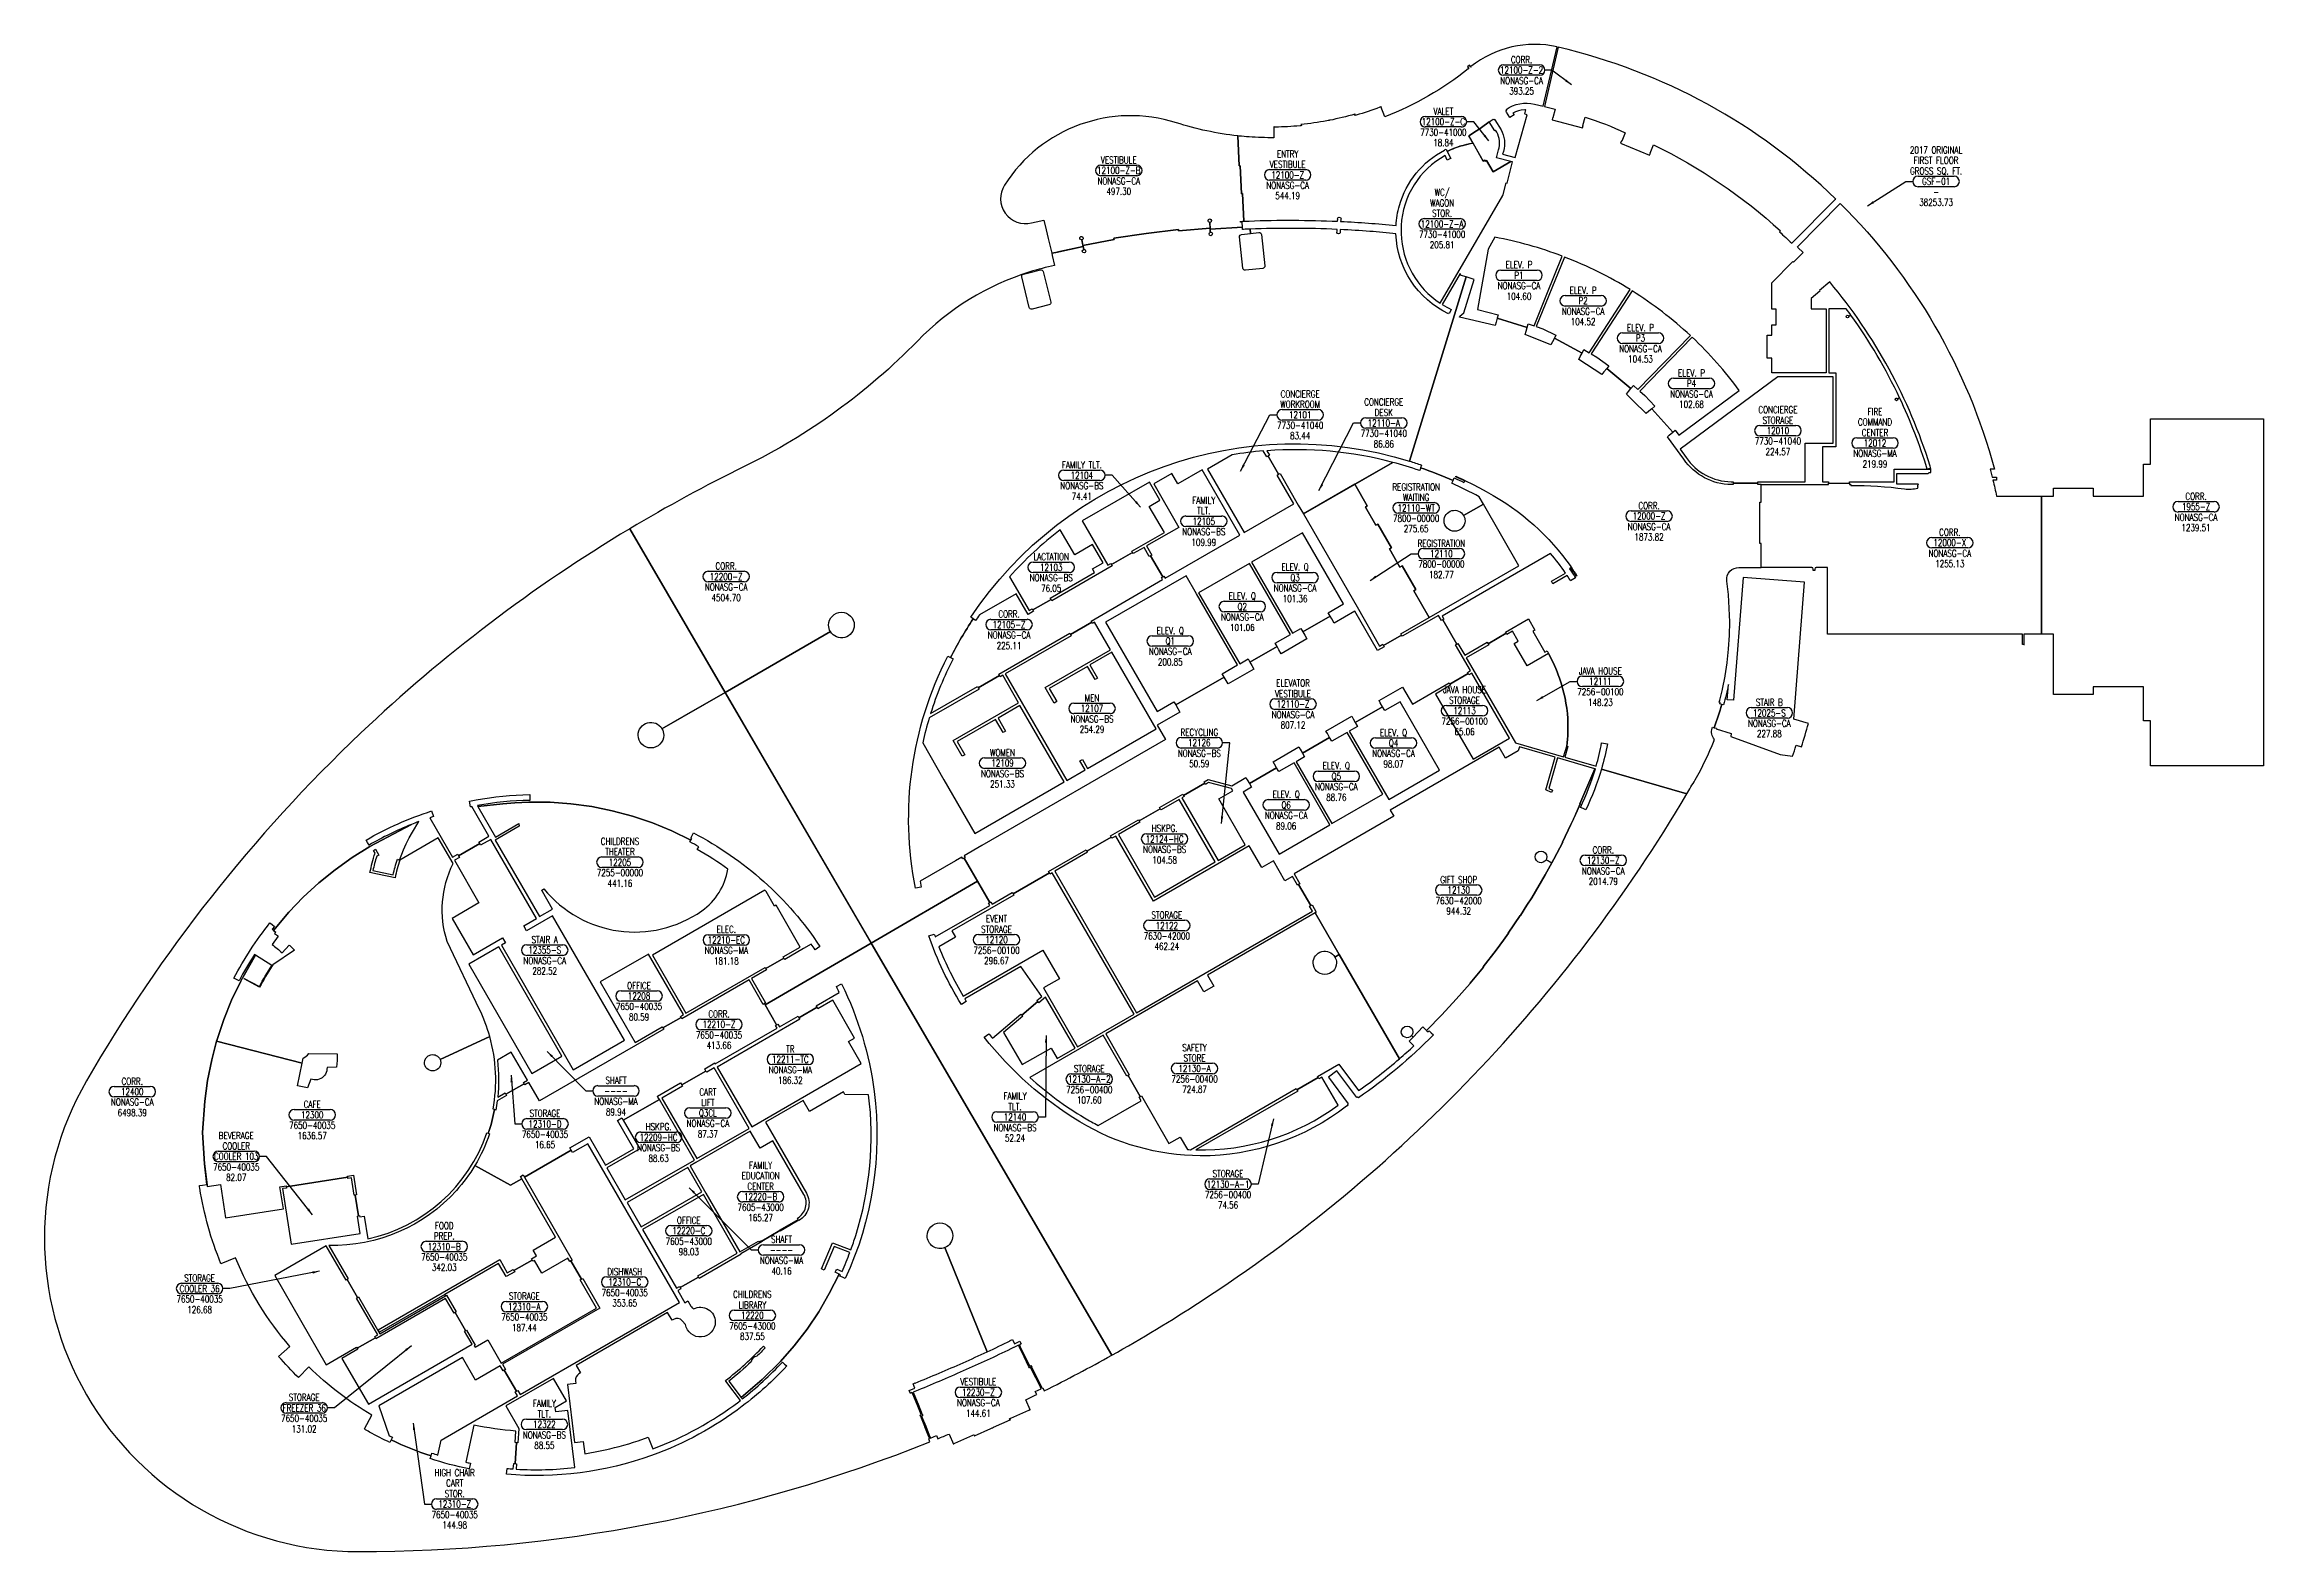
# Model space of a CAD drawing. Extents: x -1631 to 2180, y 5050 to 7639.
import ezdxf
from ezdxf.enums import TextEntityAlignment as Align

# ---------------------------------------------------------------- set-up
doc = ezdxf.new("R2010")
doc.units = 0
doc.header["$LTSCALE"] = 48
doc.header["$MEASUREMENT"] = 0
doc.layers.get('0').update_dxf_attribs({"linetype": 'CONTINUOUS'})
for name, color, linetype in [('AREA', 3, 'CONTINUOUS'), ('AREA2', 1, 'CONTINUOUS'), ('COSTC', 6, 'CONTINUOUS'), ('PLINE2', 5, 'CONTINUOUS'), ('ROOMNA', 4, 'CONTINUOUS'), ('ROOMNO', 4, 'CONTINUOUS'), ('ROOMOV', 4, 'CONTINUOUS')]:
    doc.layers.add(name, color=color, linetype=linetype)
doc.styles.get("Standard").update_dxf_attribs({"font": 'simplex.shx'})
doc.dimstyles.get("Standard").update_dxf_attribs({"dimtxt": 12, "dimasz": 12, "dimexe": 0.18, "dimexo": 0.0625, "dimgap": 0.09, "dimtad": 1, "dimtih": 1, "dimtoh": 1, "dimdec": 4, "dimzin": 0, "dimtxsty": 'STANDARD', "dimcen": 0.09, "dimazin": 3, "dimtfac": 1, "dimtdec": 4, "dimtofl": 0, "dimtmove": 0, "dimatfit": 3, "dimtolj": 1, "dimtzin": 0})

# ---------------------------------------------------------------- blocks, each defined once
blk = doc.blocks.new('ROOM')
at = {"layer": 'ROOMOV'}
for p, q in [((-31, 9), (31, 9)), ((31, -9), (-31, -9))]:
    blk.add_line(p, q, dxfattribs=at)
for centre, start, end in [((-31, 0), 90, 270), ((31, 0), 270, 90)]:
    blk.add_arc(centre, 9.04, start, end, dxfattribs=at)
at = {"width": 0.75, "flags": 1}
for tag, p in [('FLFIN', (-60, -36)), ('ICRA', (60, -36)), ('FLCOND', (-60, -60)), ('FLTYPE', (-60, -48)), ('WLFIN', (-60, -72)), ('SITE', (-24, -72)), ('UCODE', (24, -72)), ('USER1', (60, -48)), ('USER2', (60, -60)), ('USER3', (60, -72)), ('WLCOND', (-60, -96)), ('WLTYPE', (-60, -84)), ('CLFIN', (-60, -108)), ('COSTCD', (-24, -108)), ('BLDG', (-24, -84)), ('FLR', (-24, -96)), ('UDESC', (24, -84)), ('FCODE', (24, -96)), ('FDESC', (24, -108)), ('USER4', (60, -84)), ('USER5', (60, -96)), ('USER6', (60, -108)), ('CLCOND', (-60, -132)), ('CLTYPE', (-60, -120)), ('CLHT', (-60, -144)), ('CHDATE', (-24, -144)), ('DEPTD', (-24, -120)), ('RDES', (-24, -132)), ('CONTACT', (24, -132)), ('DIVISION', (24, -120)), ('OCCUP', (24, -144)), ('USER7', (60, -120)), ('USER8', (60, -132)), ('BLOCK', (60, -144)), ('BASE', (-60, -156)), ('CBACK', (-24, -156)), ('PRCONTACT', (24, -156)), ('BLOCK2', (60, -156))]:
    blk.add_attdef(tag, text='', height=6, dxfattribs=at).set_placement(p, align=Align.MIDDLE_CENTER)
at = {"layer": 'AREA', "width": 0.75}
blk.add_attdef('AREA', text='', height=12, dxfattribs=at).set_placement((0, -36), align=Align.MIDDLE_CENTER)
at = {"layer": 'AREA2', "width": 0.75}
blk.add_attdef('AREA2', text='', height=12, dxfattribs=at).set_placement((0, -36), align=Align.MIDDLE_CENTER)
at = {"layer": 'COSTC', "width": 0.75}
blk.add_attdef('COSTC', text='', height=12, dxfattribs=at).set_placement((0, -18), align=Align.MIDDLE_CENTER)
at = {"layer": 'ROOMNA', "width": 0.75}
for tag, p in [('RMNAB', (0, 36)), ('RMNAA', (0, 54)), ('RMNAC', (0, 18))]:
    blk.add_attdef(tag, text='', height=12, dxfattribs=at).set_placement(p, align=Align.MIDDLE_CENTER)
at = {"layer": 'ROOMNO', "width": 0.75}
blk.add_attdef('RMNU', text='', height=12, dxfattribs=at).set_placement((0, 0), align=Align.MIDDLE_CENTER)

msp = doc.modelspace()

# ---------------------------------------------------------------- linework, layer by layer
at = {"layer": 'PLINE2'}
msp.add_line((-111.4, 5245.1), (-111, 5244.3), dxfattribs=at)
at = {"layer": 'PLINE2', "color": 6}
for points in [[(437.7, 7335.4, -0.0208), (589.8, 7334.9), (589.9, 7338, -0.115443), (589.6, 7339.3, -1), (595.6, 7339.3, -0.138623), (595.2, 7337.7), (595, 7334.7, -0.013042), (690.1, 7327.7, -0.055853), (695.9, 7362, -0.204332), (773.2, 7457.2, 0.001368), (776.2, 7458.8), (778.1, 7455, -0.047903), (805.3, 7465.4, -0.028644), (822.3, 7469.1), (815, 7481.7, 0.016738), (850, 7505.5), (850, 7505.6), (856.7, 7510.6), (857.8, 7509.2), (857.8, 7509.2), (859.2, 7510.2), (859.5, 7509.8), (859.9, 7509.2), (859.8, 7509.2), (870.5, 7492.3, -0.201118), (874.5, 7455.1), (873.1, 7450.1), (894.7, 7444.4), (915.1, 7517.9), (911.9, 7518.7), (911.4, 7519.6), (913.2, 7526.4, 0.003673), (912.5, 7526.4), (912.3, 7525.8), (910.3, 7526.3, 0.106771), (890.9, 7520.9), (892.8, 7517.8), (885.7, 7513.2), (879.9, 7522.4), (880, 7522.4), (879.2, 7523.5), (879.2, 7523.5), (878.5, 7524.6), (880.2, 7525.8), (879.2, 7527.2, -0.218501), (927.8, 7536.1), (942.9, 7532.4), (966.8, 7634.5, 0.228128), (818.8, 7600.6), (819, 7600.3), (818.3, 7599.7), (816.2, 7603), (813, 7600.4), (815, 7597.2), (814.3, 7596.7), (814.2, 7596.9, -0.077104), (670.9, 7514.5), (664.2, 7532), (664, 7531.9, -0.027249), (664, 7531.5), (662.1, 7530.7), (662.1, 7530.8, -0.020442), (621.7, 7517.3), (621.7, 7517.3), (620.1, 7516.8, -0.198912), (619.8, 7516.8), (619.5, 7517, -0.198912), (619.4, 7517.2), (619.1, 7518.2, -0.414214), (619.3, 7518.5), (619.8, 7518.6), (619.8, 7518.8), (619.4, 7518.7), (619.4, 7518.8, -0.021587), (575.9, 7508.4), (575.9, 7508.3), (573.8, 7507.9, -0.027542), (573.6, 7508.3), (573.5, 7508.3), (573.3, 7508.3, -0.027542), (573.3, 7507.8), (571.2, 7507.4), (571.2, 7507.5, -0.021587), (526.9, 7501.3), (526.9, 7501.2), (526.5, 7501.2), (526.5, 7501), (527.1, 7501, -0.414214), (527.4, 7500.8), (527.5, 7499.8, -0.198912), (527.4, 7499.5), (527.1, 7499.3, -0.198912), (526.9, 7499.1), (525.2, 7499), (525.2, 7499, -0.020442), (482.7, 7496.8), (482.7, 7496.8), (480.6, 7496.8, -0.027249), (480.6, 7497.2), (480.4, 7497.2), (480.4, 7478.5, -0.019829), (437.7, 7479.9, -0.007916), (420.7, 7481.4), (418.2, 7481.7), (420.5, 7430.1), (422.5, 7430.2), (424.6, 7382.3), (426.7, 7382.4), (428.8, 7335.1, -0.001224)], [(968.8, 7634), (944.9, 7531.9), (963.4, 7527.4), (959.6, 7512.7), (959.1, 7512.8), (958.1, 7509.1), (1010.4, 7495.5), (1011.4, 7499.2), (1010.9, 7499.3), (1014.7, 7514, -0.035329), (1083.6, 7486.7), (1077.7, 7472.8), (1077.2, 7473), (1075.7, 7469.4), (1125.5, 7448.4), (1126.9, 7451.9), (1126.5, 7452.1), (1132.4, 7466.1, -0.071403), (1350.4, 7318.6), (1348.7, 7316.8, -0.007788), (1369.7, 7297.1), (1444.2, 7372.2), (1445.2, 7373.2, 0.136133)], [(428.8, 7335.1), (426.7, 7382.4), (424.6, 7382.3), (422.5, 7430.2), (420.5, 7430.1), (418.2, 7481.7, -0.050006), (313, 7504.1, 0.341087), (17.7, 7397, 0.674329), (64.1, 7332.1, -0.00243), (85.3, 7337.1), (89.3, 7320), (92.8, 7305.3), (98.8, 7280.1), (105.6, 7281.6), (152.7, 7291.7), (150.4, 7303.1, -1.946721), (152.4, 7307.6), (152.4, 7307.6, -0.513684), (150.4, 7303.1), (152.3, 7293.6), (206, 7303.4), (205.6, 7305.7), (261, 7314.1), (316.6, 7320.8), (316.8, 7318.6), (370.8, 7323.4), (370.3, 7333.1, -0.427238), (367.2, 7336.1, -1), (373.2, 7336.1, -0.401308), (370.3, 7333.1), (370.9, 7321.5), (426.4, 7324.8), (426, 7333.4), (422.8, 7333.3), (422.7, 7334.8), (426.7, 7335)], [(863.2, 7488), (861, 7491.4), (859.6, 7490.3), (850, 7505.5, -0.016738), (815, 7481.7), (840, 7438.4), (842.5, 7439.8), (843.5, 7438.1), (845.6, 7439.3), (856.8, 7419.9), (887.3, 7437.6), (862.6, 7444), (866.3, 7457.5, 0.200064)], [(890.3, 7436.8), (887.3, 7437.6), (856.8, 7419.9), (845.6, 7439.3), (843.5, 7438.1), (842.5, 7439.8), (840, 7438.4), (822.3, 7469.1, 0.076653), (778.1, 7455), (784.3, 7442.8), (782.6, 7442.1), (778.2, 7440), (774.3, 7447.9, 0.256512), (698.8, 7327.5), (698.9, 7327.5), (698.7, 7313.7), (698.7, 7313.7, 0.243146), (766, 7194.2), (873.4, 7379.4), (873.9, 7381.2), (873.9, 7381.2), (879, 7400.8), (880.8, 7400.4)], [(1317.3, 6882.8), (1433, 6882.8), (1433, 6885.2), (1469, 6885.2), (1469, 6882.8), (1470.9, 6882.8), (1470.9, 6881.3, -0.031633), (1563.3, 6875.4, 0.099034), (1586.5, 6876.8), (1586.4, 6877.6), (1586.7, 6877.7), (1586.5, 6879.2), (1586.1, 6881.5), (1587.4, 6883), (1586.7, 6883.6), (1550.3, 6883.6), (1550.3, 6901.6), (1603.9, 6901.6), (1605.7, 6903.6), (1607.1, 6903.6), (1608.5, 6903.6, 0.096052), (1607.3, 6914.5, 0.099781), (1434.9, 7230.7), (1417.1, 7215.9), (1418, 7214.8), (1402.9, 7202.1), (1402.9, 7184.6), (1428.7, 7184.6), (1428.7, 7074.6), (1335.6, 7074.6), (1335.6, 7099.6), (1327.4, 7099.6), (1327.4, 7139.6), (1335.6, 7139.6), (1335.6, 7156.8), (1342.9, 7156.8), (1342.9, 7183.8), (1335.6, 7183.8), (1335.6, 7229.4), (1371.8, 7265.8), (1372.8, 7264.8), (1389.1, 7281.2), (1380.4, 7290.1), (1379.3, 7291.1), (1453.1, 7365.5, -0.132164), (1718, 6908.9), (1710.3, 6908.9), (1713.8, 6895.3), (1717.1, 6895.3), (1721.3, 6895.3), (1721.3, 6890), (1716.5, 6890), (1715.2, 6890, -0.006977), (1721.6, 6862.5), (1798.4, 6862.5), (1798.4, 6625.5), (1768.1, 6625.5), (1768.1, 6608.2), (1769.4, 6608.2), (1769.4, 6608.1), (1766.1, 6608.1), (1766.1, 6625.7), (1431.2, 6625.7), (1431.2, 6740.1), (1411.5, 6740.1), (1411.5, 6739.4), (1411.2, 6739.4), (1411.2, 6739.5), (1410, 6739.5), (1409.1, 6737.4), (1409.1, 6735.1), (1406.7, 6735.1), (1406.7, 6737.4), (1405.8, 6739.5), (1404.6, 6739.5), (1404.6, 6739.4), (1404.3, 6739.4), (1404.3, 6740.1), (1317.3, 6740.1), (1317.3, 6781.4), (1315, 6781.4), (1315, 6852.6), (1317.3, 6852.6)], [(788.5, 7166.8), (810.8, 7239.4), (802.2, 7242), (800.5, 7245.2), (769.6, 7191.9, 0.029381), (785, 7183.6), (781.9, 7177, -0.001853), (780.9, 7177.5), (780.3, 7176.2, -0.280607), (690, 7313.6, 0.006221), (645, 7317.6, 0.006976), (594.4, 7320.7), (594.2, 7317.7, -1.69614), (589, 7317.9), (589.1, 7321, 0.020586), (439.6, 7321.5), (440.3, 7314), (454.7, 7315.6, -0.415601), (459.1, 7312), (464.8, 7258.3), (464.8, 7258.3, -0.414214), (461.2, 7253.9), (431.4, 7250.8, -0.415601), (427, 7254.4), (421.4, 7308), (421.4, 7308, -0.414214), (424.9, 7312.4), (440.3, 7314), (439.6, 7321.5, 0.001585), (428.1, 7321, 0.000206), (426.6, 7321), (426.4, 7324.8), (370.9, 7321.5), (371.1, 7316.1, -0.499494), (374.9, 7313.2, -1), (368.9, 7313.2, -0.333783), (371.1, 7316.1), (370.8, 7323.4), (316.8, 7318.6), (316.6, 7320.8), (261, 7314.1), (205.6, 7305.7), (206, 7303.4), (152.3, 7293.6), (152.7, 7291.7), (153.7, 7286.4, -0.472936), (157.3, 7283.5, -1), (151.3, 7283.5, -0.357832), (153.7, 7286.4), (152.7, 7291.7), (112.8, 7283.1), (105.6, 7281.6), (98.8, 7280.1), (99.6, 7276.4), (99.6, 7276.4), (103.7, 7259.2, 0.023746), (61.2, 7248), (61.5, 7247.1), (79.3, 7251.4, -0.415601), (84.2, 7248.5), (97.1, 7196.1), (97.1, 7196.1, -0.414214), (94.1, 7191.2), (65, 7184.1, -0.415601), (60.2, 7187), (47.3, 7239.4), (47.3, 7239.4, -0.414214), (50.2, 7244.3), (61.5, 7247.1), (61.2, 7248, 0.124361), (-131.9, 7129.2), (-131.9, 7129.2, -0.086089), (-429.2, 6913.6), (-429.2, 6913.6, 0.021134), (-626, 6806.7), (-462.3, 6525.8), (-281.3, 6630.3, -0.131652), (-284.3, 6641.3, -1), (-240.3, 6641.3, -0.767327), (-281.3, 6630.3), (-462.3, 6525.8), (-211.1, 6095.1), (-28.8, 6201.4), (-51.7, 6241), (-53.8, 6239.7), (-55.5, 6242.8), (-66.7, 6236.3), (-66.7, 6236.4), (-127.1, 6201.5), (-125.2, 6191.3), (-135, 6189.3, -0.16991), (-79.5, 6587.9), (-75, 6585.6, -0.028976), (-36.2, 6651.9), (-40.3, 6654.7, -0.331882), (713.4, 6923)], [(975.7, 7275.1, 0.044734), (859.8, 7307.5), (848.5, 7287.3), (830.2, 7183.3), (865.5, 7174.1), (863.9, 7168.6), (915.4, 7152.5), (917.3, 7158.8), (927.3, 7155.3), (949.2, 7209.5), (949.2, 7209.5)], [(1092.3, 7217.5, 0.046853), (979.5, 7273.6), (931, 7154), (942.1, 7150.1), (964.8, 7139.6), (962.1, 7134.4), (1009.6, 7108.7), (1012.6, 7114.6), (1021.7, 7109.2)], [(1317.3, 6740.1), (1317.3, 6781.4), (1315, 6781.4), (1315, 6852.6), (1317.3, 6852.6), (1317.3, 6882.8), (1311.3, 6882.8), (1311.3, 6885.2), (1269.3, 6885.2), (1269.3, 6882.8), (1265.8, 6882.8, -0.247267), (1184.4, 6926.4), (1156.3, 6964.9), (1159.2, 6967.4), (1165.3, 6972.5), (1129.4, 7012.9), (1124.3, 7008.6), (1119.9, 7004.9), (1098.1, 7026.1), (1085.8, 7038), (1089.4, 7042.5), (1093.6, 7047.7), (1051.9, 7082.1), (1047.2, 7076.3), (1043.7, 7071.8), (1003.8, 7097.7), (1006.5, 7102.8), (1009.6, 7108.7), (962.1, 7134.4), (958.6, 7127.8), (956, 7122.7), (911.9, 7140.6), (913.5, 7146.1), (915.4, 7152.5), (863.9, 7168.6), (861.8, 7161.4), (860.1, 7155.9), (799.1, 7170.4), (799.4, 7171.8), (799.5, 7171.8), (806.7, 7177.5), (824.5, 7235.2), (810.8, 7239.4), (788.5, 7166.8), (713.4, 6923, -0.008094), (734, 6916.3), (732.3, 6911.4, -0.02364), (788, 6889.6), (790.1, 6894.1), (790.1, 6894.1, -0.006893), (806.8, 6886.4), (808, 6888.8, 0.006325), (792.6, 6896), (793, 6896.9, -0.006791), (809.5, 6889.2), (821.5, 6883.3), (833.4, 6877.1), (845.1, 6870.7), (856.7, 6864), (868.1, 6857.2), (878.4, 6850.7), (888.4, 6843.9), (898.3, 6836.8), (907.9, 6829.4), (917.3, 6821.7), (926.5, 6813.8), (935.4, 6805.6), (944.1, 6797.1), (952.5, 6788.4), (960.7, 6779.4), (968.6, 6770.2), (976.2, 6760.7), (983.6, 6751.1), (990.6, 6741.2, -0.011166), (1000.7, 6725.9), (999.8, 6725.4, 0.0104), (990.5, 6739.6), (988.2, 6738, -0.011317), (998.3, 6722.7), (992.8, 6719.3), (989.8, 6717.4, 0.006811), (984, 6726.5), (959.5, 6712.3), (957.1, 6716.6), (981.3, 6730.5, 0.026816), (955.6, 6764.2), (769.4, 6656.7), (772.4, 6651.5), (770.3, 6650.3), (794.3, 6608.7), (796.4, 6609.9), (808.1, 6589.6), (846.7, 6611.9), (848.2, 6609.3), (879.4, 6627.3), (878.1, 6629.4), (917.5, 6652.1), (928.7, 6632.8), (925.2, 6630.8), (945.9, 6595), (949.4, 6597), (951.8, 6592.8), (951.8, 6592.7, -0.04146), (970.7, 6550.2), (970.6, 6550.1, -0.072022), (985, 6480.7), (985, 6480.7, -0.046457), (983.3, 6433.4), (985.2, 6432.8), (979.9, 6414.6), (1033.8, 6399, 0.023214), (1043.2, 6439.2), (1053.1, 6437.4, -0.024574), (1042.7, 6393.9), (1189.6, 6351.4, 0.002614), (1203.6, 6375.3, 0.034951), (1236.6, 6443), (1236.1, 6443.1), (1236.9, 6445.1, -0.27773), (1233.1, 6464.1), (1233.7, 6466), (1236.7, 6465.1, 0.019773), (1249.4, 6505.1), (1246.1, 6506.1), (1246.7, 6508.4), (1245.2, 6508.7), (1246.2, 6512.5), (1246.2, 6512.5), (1250.7, 6530.9), (1250.7, 6531.2), (1255.2, 6553.6), (1255.3, 6554.1), (1258.7, 6576.7), (1258.8, 6577.2), (1258.8, 6577.2), (1261.2, 6600), (1261.3, 6600.5), (1262.7, 6623.3), (1262.7, 6623.8), (1262.7, 6623.8), (1263.1, 6646.7), (1263.1, 6647.2), (1262.5, 6670.1), (1262.5, 6670.6), (1260.9, 6693.4), (1260.8, 6694.1), (1258.2, 6716.5, -0.015046), (1258.1, 6717.8, -0.457278), (1279, 6740.1), (1302.5, 6740.1), (1302.5, 6740.1)], [(1195.7, 7138.5, 0.046853), (1095.7, 7215.3), (1025.2, 7107.2), (1034.7, 7101.6), (1055.5, 7086.6), (1051.9, 7082.1), (1093.6, 7047.7), (1097.7, 7052.9), (1105.6, 7045.9)], [(1471.2, 7173.7), (1467.7, 7172.1, -0.104684), (1467.8, 7171.2, -1), (1463.3, 7171.2, -0.810473), (1467.7, 7172.1), (1471.2, 7173.7, 0.003747), (1463.2, 7184.6), (1433.6, 7184.6), (1433.6, 7074.6), (1445.6, 7074.6), (1445.6, 6947.6), (1422.6, 6947.6), (1422.6, 6887.6), (1433, 6887.6), (1433, 6885.2), (1469, 6885.2), (1469, 6887.6), (1545.5, 6887.6), (1545.5, 6908.9), (1607, 6908.9, 0.01498), (1606.8, 6910.5), (1602.4, 6909.2, 0.0363), (1555, 7031.6), (1551.6, 7030, -0.110936), (1551.9, 7029, -1), (1547.4, 7029, -0.800284), (1551.6, 7030), (1555, 7031.6, 0.04568)], [(1198.6, 7135.8), (1108.6, 7043.2), (1117.4, 7035.5), (1134.4, 7017.2), (1129.4, 7012.9), (1165.3, 6972.5), (1169.4, 6976), (1175.7, 6967.5), (1279.6, 7044.4, 0.045393)], [(1440.6, 7067.6), (1345.6, 7067.6), (1177.9, 6943.6), (1188.4, 6929.2, 0.247473), (1265.8, 6887.6), (1269.3, 6887.6), (1269.3, 6885.2), (1311.3, 6885.2), (1311.3, 6887.6), (1392.6, 6887.6), (1392.6, 6953.6), (1440.6, 6953.6)], [(486.2, 6899), (488.5, 6900.4), (470.5, 6931.6), (468.2, 6930.2), (462.2, 6940.5, 0.020456), (408.7, 6933.8), (366.4, 6909.4), (429.4, 6800.3), (514.7, 6849.6)], [(684.4, 6920.9, 0.082904), (468.3, 6940.9), (472.9, 6933), (470.5, 6931.6), (488.5, 6900.4), (490.9, 6901.8), (522.2, 6847.6), (522.2, 6847.6), (531, 6832.3)], [(840.1, 6849), (806.2, 6829.5, -0.131652), (808.6, 6820.5, -1), (772.6, 6820.5, -0.767327), (806.2, 6829.5), (840.1, 6849), (832.7, 6861.8, 0.020733), (786, 6885), (788, 6889.6, 0.02364), (732.3, 6911.4), (730.7, 6906.9, 0.018362), (684.4, 6920.9), (619.3, 6883.3), (640.8, 6846.1), (637.4, 6844.1), (655.4, 6812.9), (658.8, 6814.9), (682.4, 6774.2), (678.9, 6772.2), (696.9, 6741), (700.4, 6743), (723.9, 6702.3), (720.4, 6700.3), (746.9, 6654.4), (901, 6743.4)], [(-521.2, 6275.6), (-516.6, 6284.5, -0.126859), (-299.2, 6089.3), (-307.5, 6083.8, 0.005102), (-314.1, 6093.5), (-327.3, 6085.9), (-359.8, 6067.1), (-361.1, 6069.3), (-392.2, 6051.3), (-391, 6049.1), (-416.7, 6034.2), (-392.5, 5992.3), (-394.6, 5991.1), (-393.3, 5988.8), (-211.1, 6095.1), (-212, 6096.7), (-212, 6096.7), (-462.3, 6525.8), (-533.1, 6485), (-533.1, 6485), (-570.6, 6463.3, -0.131652), (-567.6, 6452.3, -1), (-611.6, 6452.3, -0.767327), (-570.6, 6463.3), (-462.3, 6525.8), (-626, 6806.7, 0.054808), (-1087.5, 6456.2, 0.07218), (-1559, 5858.3, 0.577345), (-1092.2, 5049.8, 0.095144), (-110.3, 5238.4), (-112.4, 5243.7), (-111, 5244.3), (-111.1, 5244.5), (-111.2, 5244.6), (-112.2, 5247.1), (-112.1, 5247.1), (-119.1, 5264.4), (-119.1, 5264.5), (-126.2, 5282, -0.204478), (-126.2, 5282), (-126.2, 5282), (-126.4, 5282.4), (-126.6, 5282.3), (-126.5, 5282.3), (-126.4, 5282.3), (-127.3, 5284.5), (-125.3, 5285.3), (-132.4, 5302.8), (-132.3, 5302.8), (-139.5, 5320.4, -0.152986), (-139.5, 5320.4), (-139.5, 5320.3), (-139.7, 5320.7), (-139.7, 5320.7), (-139.7, 5320.7), (-139.7, 5320.7), (-140.6, 5322.9), (-143.9, 5321.6), (-146, 5326.7), (-136.4, 5330.5), (-139.4, 5338), (-135.6, 5339.5), (-135.5, 5339.3, 0.008767), (-53.3, 5374.3, 0.004451), (-12, 5393.1), (-84.8, 5572, -0.532576), (-115.1, 5592.4, -1), (-71.1, 5592.4, -0.304992), (-84.8, 5572), (-12, 5393.1, 0.004319), (27.7, 5412.1), (27.6, 5412.4), (31.3, 5414.2), (34.8, 5407), (44.1, 5411.6), (46.5, 5406.6), (43.3, 5405.1), (44.4, 5402.9), (44.3, 5402.9), (52.8, 5385.5), (52.8, 5385.5), (61.2, 5368.5), (63.1, 5369.5), (64.4, 5366.8), (64.3, 5366.8), (72.5, 5350), (72.5, 5350), (81.1, 5332.6), (81.1, 5332.7), (81.1, 5332.7), (81.1, 5332.7), (82.2, 5330.5), (83.5, 5331.2), (86, 5326.1, 0.012348), (201.8, 5387.1), (-211.1, 6095.1), (-393.3, 5988.8), (-373.6, 5954.7), (-371.5, 5955.9), (-368.7, 5951.1), (-336.9, 5969.5), (-335.4, 5966.8), (-304.2, 5984.8), (-305.8, 5987.5), (-266.1, 6010.3, 0.004856), (-271, 6020.4), (-262, 6024.9, -0.082903), (-206.2, 5840.1, -0.14173), (-255.8, 5519), (-260.3, 5521.1), (-264.9, 5523.2, 0.001074), (-263.8, 5525.4), (-266.5, 5526.6), (-283.3, 5493), (-301.3, 5461.8), (-321.3, 5431.9), (-343.4, 5403.3), (-367, 5376.4), (-398.3, 5345.4), (-434.5, 5314.7), (-432.6, 5312.1, 0.040256), (-363.7, 5375.5), (-360.1, 5372.1), (-356.4, 5368.7, -0.043585), (-432.7, 5299.5, -0.076133), (-588.3, 5215, -0.108697), (-837.6, 5182.7), (-836.7, 5192.6, 0.004712), (-825.9, 5191.8), (-825.2, 5201.2), (-822.8, 5201), (-820.3, 5236.9), (-822.8, 5237.1), (-821.4, 5257, -0.035919), (-893.8, 5267.3), (-907.6, 5203.4, 0.003504), (-899.5, 5201.7), (-901.5, 5191.9, -0.029082), (-968.7, 5209.6), (-967.1, 5214.3, -0.031847), (-1035.7, 5241.7), (-1037.8, 5237.2, -0.017198), (-1072.6, 5255.2, -0.004631), (-1081.7, 5260.5), (-1068.9, 5284.4, -0.061159), (-1176.9, 5367.1), (-1194.8, 5348.8, -0.021068), (-1228.9, 5385.1), (-1209.6, 5402.1, -0.080484), (-1302.7, 5554.3), (-1328, 5544.3, -0.057478), (-1364.2, 5674.1, -0.00198), (-1364.9, 5678.7), (-1359.9, 5679.4), (-1352, 5680.6), (-1356.3, 5715.8), (-1359.4, 5769.7), (-1355.7, 5823.5), (-1350.9, 5859.2), (-1343.8, 5894.8), (-1335.4, 5926.7), (-1334.6, 5929.5), (-1323.1, 5963.9), (-1309.7, 5996.8), (-1293.7, 6029.7), (-1290.8, 6035.3), (-1290.4, 6036), (-1288.1, 6040.1), (-1268.4, 6074.3), (-1270.5, 6075.6, 0.022628), (-1296.9, 6030.1), (-1301.2, 6032.3), (-1305.7, 6034.7, -0.048062), (-1243.9, 6129.9), (-1240, 6126.8), (-1236.1, 6123.7), (-1240, 6118.8), (-1237.7, 6117), (-1211.3, 6148.3), (-1186.6, 6174.2), (-1160.1, 6198.6), (-1132, 6221.2), (-1102.7, 6242), (-1072.3, 6260.8), (-1001, 6298.8, 0.035017), (-1073.7, 6263.5), (-1076.2, 6267.8), (-1078.7, 6272.1, -0.052535), (-966.1, 6322.1), (-963, 6312.6, 0.002869), (-969.3, 6310.5), (-930.1, 6242.6), (-921.4, 6247.6), (-919.9, 6245), (-883.5, 6266), (-885.1, 6268.6), (-867.7, 6278.6), (-897.2, 6329.6, 0.00096), (-899.4, 6329.2), (-901.3, 6339), (-889.9, 6341.2), (-878.5, 6343.1), (-867, 6344.8), (-855.6, 6346.3), (-844, 6347.6), (-832.5, 6348.6), (-820.9, 6349.4), (-809.3, 6350), (-797.7, 6350.3), (-797.6, 6345.4), (-797.5, 6340.3, 0.03918), (-887.6, 6331.4), (-886.7, 6329.9), (-843.6, 6334.2), (-823.3, 6336.2), (-799, 6337.3), (-762.8, 6337), (-726.9, 6334.4), (-691.1, 6329.6), (-655.9, 6322.5), (-621.3, 6313.2), (-586.8, 6301.6), (-553.7, 6288), (-520.8, 6272.1), (-519.4, 6274.7, 0.000865)], [(168.9, 6779.6), (138.4, 6761.9), (113.4, 6805.2, 0.045088), (26.5, 6724.5), (60, 6666.4), (65.2, 6669.4), (66.4, 6667.3), (97.6, 6685.3), (96.4, 6687.4), (172.5, 6731.4), (168.7, 6737.9), (186.9, 6748.4)], [(166.3, 6648.3), (289.3, 6719.4), (287.3, 6722.8), (289.4, 6724.1), (268.4, 6760.4), (266.3, 6759.2), (257.3, 6774.7), (238.9, 6764.1), (237.7, 6766.2), (201.3, 6745.2), (202.5, 6743.1), (98.8, 6683.2), (97.6, 6685.3), (66.4, 6667.3), (67.6, 6665.2), (58.2, 6659.8), (37.7, 6695.3), (-25.4, 6658.9, 0.004497), (-32, 6649.2), (-36.2, 6651.9, 0.028976), (-75, 6585.6), (-70.6, 6583.3, 0.042222), (-109.3, 6489.2), (-28.6, 6535.8), (-27.3, 6533.7), (9, 6554.7), (7.8, 6556.8), (129.9, 6627.3), (131.1, 6625.1), (167.5, 6646.1)], [(1391.8, 6714.8), (1286.4, 6723.1), (1269.8, 6512.2), (1258.9, 6513), (1261, 6539.1, -0.016811), (1252.7, 6504.1), (1249.4, 6505.1, -0.019773), (1236.7, 6465.1), (1240.3, 6464), (1240, 6463.2), (1265.4, 6455.3), (1264.9, 6450), (1349.9, 6418.8), (1370.9, 6416.2, 0.007312), (1377.3, 6434.9), (1386.4, 6432.2, 0.015302), (1398.2, 6472.5), (1373.5, 6479.8)], [(970.6, 6550.1), (970.7, 6550.2, 0.04146), (951.8, 6592.7), (915.1, 6571.6), (893.1, 6609.7), (900, 6613.7), (890.2, 6630.7), (880.6, 6625.2), (879.4, 6627.3), (848.2, 6609.3), (849.4, 6607.2), (810.8, 6584.9), (822, 6565.6), (895, 6439.2), (978, 6415.1), (983.3, 6433.4, 0.046446), (985, 6480.7), (985, 6480.7, 0.072022)], [(44.3, 6503.5), (6.6, 6481.7), (19.6, 6459.2), (15.3, 6456.8), (2.3, 6479.3), (-63.5, 6441.2), (-50.5, 6418.7), (-54.8, 6416.3), (-70.2, 6443), (41.9, 6507.8), (14.6, 6555.1), (10.2, 6552.5), (9, 6554.7), (-27.3, 6533.7), (-26.1, 6531.5), (-111.4, 6482.3, 0.018676), (-122.7, 6439.1), (-86.5, 6375.6), (-33.2, 6283.3), (120.3, 6371.9)], [(976.3, 6268.3), (975.8, 6268.5), (990.5, 6299), (995.1, 6308.2), (994.9, 6308.6), (997.5, 6314.4), (997.5, 6314.3), (999.4, 6318.6), (999.4, 6318.5), (1006.3, 6334.1), (1006, 6334.2), (1031.3, 6394.6), (967.6, 6413.1), (952.4, 6360.8), (959, 6357.6), (957.2, 6353.8), (947.3, 6358.5), (963.5, 6414.3), (902, 6432.1), (900, 6425.1), (878.2, 6412.5), (867.2, 6431.6), (680.1, 6323.6), (686.2, 6313), (515.1, 6214.2), (524.9, 6197.1), (522.8, 6195.9), (543.8, 6159.5), (545.9, 6160.7), (553.2, 6148.1), (551.1, 6146.9), (592.4, 6075.4), (695.8, 5896.3, 0.009585), (720.9, 5918.9), (712.6, 5926.5), (712.6, 5926.5), (719.6, 5933.8), (716.8, 5936.2, -0.700208), (699.2, 5942.6, -1), (719.2, 5942.6, -0.176327), (716.8, 5936.2), (719.6, 5933.8), (736.2, 5951.1), (742.7, 5945), (768.9, 5971.8), (793.6, 5998.6), (793.4, 5998.8), (817.3, 6025.9), (817.2, 6026), (840.1, 6054), (840, 6054.1), (861.8, 6082.9), (861.8, 6082.9), (874.7, 6100.4), (883.2, 6112.2), (882.9, 6112.4), (903.4, 6142.7), (903.6, 6142.6), (914.8, 6160), (923.2, 6172.9), (946.2, 6212.3), (957.6, 6232.9), (947.8, 6238.3, -0.77505), (929.1, 6243.1, -1), (949.1, 6243.1, -0.126729), (947.8, 6238.3), (957.6, 6232.9), (961.2, 6239.2)], [(1011.3, 6326.1), (1006.8, 6328.2, 0.039901), (1032.4, 6394.3), (1031.3, 6394.6), (1006, 6334.2), (1006.3, 6334.1), (999.4, 6318.5), (999.4, 6318.6), (997.5, 6314.3), (997.5, 6314.4), (994.9, 6308.6), (995.1, 6308.2), (990.5, 6299), (975.8, 6268.5), (976.3, 6268.3), (961.2, 6239.2), (957.6, 6232.9), (946.2, 6212.3), (923.2, 6172.9), (914.8, 6160), (903.6, 6142.6), (903.4, 6142.7), (882.9, 6112.4), (883.2, 6112.2), (874.7, 6100.4), (861.8, 6082.9), (861.8, 6082.9), (840, 6054.1), (840.1, 6054), (817.2, 6026), (817.3, 6025.9), (793.4, 5998.8), (793.6, 5998.6), (768.9, 5971.8), (742.7, 5945), (745.2, 5942.5, 0.00078), (747.1, 5944.5), (750.7, 5940.9), (754.2, 5937.4, -0.047372), (625.5, 5829.3), (624.2, 5831.1), (622.6, 5829.9), (588.7, 5875.8), (574, 5864.9), (607.9, 5819.1), (606.5, 5818), (607.7, 5816.5), (605.4, 5814.8), (605.2, 5815.1, -0.168398), (354, 5729.7, -0.135227), (147, 5788.2, -0.090663), (-17, 5933.4), (-9.2, 5939.5, 0.004165), (-3, 5931.7), (46, 5973.1), (47.6, 5971.3), (75.1, 5994.5), (73.5, 5996.4), (81.9, 6003.5), (45.6, 6055.1), (-50.6, 5999.6, 0.002215), (-47.9, 5995), (-56.4, 5989.8, -0.053596), (-112.4, 6107.3), (-103, 6110.6, 0.002231), (-101.2, 6105.6), (-7.5, 6159.6), (-9.8, 6163.5), (-7.7, 6164.8), (-28.8, 6201.4), (-211.1, 6095.1), (201.8, 5387.1, 0.016773), (354, 5479.1, 0.115436), (1189.6, 6351.4), (1042.7, 6393.9, -0.041285), (1015.9, 6323.9)], [(-510, 6255.9), (-507.3, 6260.6, 0.007594), (-522.5, 6268.8), (-520.8, 6272.1), (-553.7, 6288), (-586.8, 6301.6), (-621.3, 6313.2), (-655.9, 6322.5), (-691.1, 6329.6), (-726.9, 6334.4), (-762.8, 6337), (-799, 6337.3), (-823.3, 6336.2), (-843.6, 6334.2), (-886.7, 6329.9), (-856.3, 6277.3), (-816.2, 6300.4), (-816, 6295.7), (-856.9, 6272), (-781, 6140.6), (-758.5, 6153.6), (-775.7, 6183.5, -0.002919), (-777.3, 6185.4), (-773.5, 6188.4, 0.393361), (-502, 6150.5), (-502, 6150.5, 0.198537), (-457.3, 6222, 0.028053)], [(-939.6, 6097.8, -0.192059), (-929.4, 6231.7), (-954.9, 6275.8), (-1020.8, 6237.7, 0.029352), (-1029, 6207.4), (-1058.9, 6213.6), (-1072.1, 6216.3, -0.027537), (-1063.3, 6249.4), (-1066, 6254), (-1062.3, 6256.2), (-1056.7, 6246.4), (-1060.5, 6244.2, 0.020769), (-1067, 6219.6), (-1032.2, 6212.4, -0.025433), (-1024.9, 6239), (-1021.1, 6237.8), (-1014.3, 6255.1), (-1009.7, 6265.5), (-1004.7, 6275.7), (-999.2, 6285.7), (-988.4, 6303.8, 0.005871), (-1001, 6298.8), (-1072.3, 6260.8), (-1102.7, 6242), (-1132, 6221.2), (-1160.1, 6198.6), (-1186.6, 6174.2), (-1211.3, 6148.3), (-1237.7, 6117), (-1233.9, 6114), (-1235.9, 6111.5, -0.007408), (-1229.5, 6107), (-1240.2, 6092.5, -0.024126), (-1222.9, 6078.4), (-1210.9, 6091.8, -0.006484), (-1206.2, 6087.4, -0.006484), (-1201.5, 6083), (-1239.1, 6057.9), (-1240.2, 6056.1, 0.01973), (-1261.7, 6019.4), (-1288.2, 6033.6), (-1287.9, 6034.1), (-1262, 6020.3, -0.019442), (-1240.8, 6056.4), (-1268.4, 6074.3), (-1288.1, 6040.1), (-1290.4, 6036), (-1290.8, 6035.3), (-1293.7, 6029.7), (-1309.7, 5996.8), (-1323.1, 5963.9), (-1334.6, 5929.5), (-1335.4, 5926.7), (-1188.6, 5888.7), (-1186.8, 5897.4, 0.123515), (-1177.3, 5905.2), (-1128.3, 5904.8), (-1128.3, 5904.8, -0.022906), (-1129.5, 5882.1), (-1145.8, 5881.3), (-1145.9, 5878.4), (-1146.4, 5875.6), (-1147.2, 5872.8), (-1148.5, 5870.2), (-1150.1, 5867.9), (-1152, 5865.7), (-1154.2, 5863.9), (-1156.7, 5862.4), (-1159.3, 5861.3), (-1162.1, 5860.5), (-1164.9, 5860.2), (-1167.8, 5860.2), (-1170.6, 5860.7), (-1173.4, 5861.5), (-1179.4, 5846.3), (-1196.6, 5849.8), (-1188.6, 5888.7), (-1335.4, 5926.7), (-1343.8, 5894.8), (-1350.9, 5859.2), (-1355.7, 5823.5), (-1359.4, 5769.7), (-1356.3, 5715.8), (-1351.9, 5680), (-1351.4, 5677.1), (-1328.9, 5680.6), (-1320, 5623.3), (-1220.7, 5638.8), (-1226.6, 5676.7), (-1216.2, 5678.3), (-1215.9, 5676.3), (-1110.2, 5692.9), (-1110.5, 5694.8), (-1100.6, 5696.4), (-1095.4, 5662.5), (-1097.3, 5662.2), (-1091.8, 5626.7), (-1089.8, 5627), (-1089.5, 5624.8), (-1081.9, 5626), (-1075.8, 5587.1, 0.262265), (-871.2, 5769), (-868.8, 5768.4, 0.037364), (-858.2, 5809), (-860.6, 5809.6, 0.113571), (-866.3, 5934.6), (-951.7, 5895.4, -0.108078), (-950.4, 5889.5, -1), (-978.4, 5889.5, -0.804928), (-951.7, 5895.4), (-866.3, 5934.6, 0.044814), (-883.9, 5981.3)], [(99.8, 6216), (95.9, 6213.7), (94.7, 6215.9), (32.3, 6179.9), (33.6, 6177.7), (-72.8, 6116.3), (-66.3, 6105.1), (-94.8, 6088.6, 0.039525), (-53.1, 6003.8), (83.6, 6082.7), (111.9, 6033.7), (84.7, 6018.1), (143.1, 5917), (240.1, 5973)], [(-374.5, 6160.2), (-377.2, 6158.6), (-391.6, 6183.5, 0.001483), (-394.1, 6185.9), (-587, 6074.5), (-529.4, 5974.8), (-393.4, 6053.3), (-392.2, 6051.3), (-361.1, 6069.3), (-362.3, 6071.4), (-333, 6088.3)], [(592.4, 6075.4), (585.1, 6071.2, -0.131684), (587.8, 6061.2, -1), (547.8, 6061.2, -0.767277), (585.1, 6071.2), (592.4, 6075.4), (551.1, 6146.9), (366.2, 6040.1), (377.2, 6021.1), (360.3, 6011.3), (349.3, 6030.4), (191.5, 5939.3), (232, 5869.1), (229.9, 5867.9), (250.9, 5831.5), (253, 5832.7), (300.2, 5751), (319.2, 5762), (331.7, 5740.5, 0.003433), (337.1, 5740.2), (518.7, 5845.1), (520, 5843), (556.3, 5864), (555.1, 5866.1), (592.1, 5887.4), (625.9, 5841.8, 0.025256), (695.8, 5896.3)], [(-538.7, 5855.3), (-537.7, 5853.5), (-537.7, 5853.5), (-536.5, 5851.4), (-495, 5875.4), (-496.2, 5877.5), (-497.2, 5879.3), (-480, 5889.2), (-479, 5887.5), (-372.9, 5948.7), (-375.7, 5953.5), (-373.6, 5954.7), (-393.3, 5988.8), (-394.6, 5991.1), (-396.7, 5989.9), (-420.9, 6031.8), (-536.5, 5965.1), (-537.7, 5967.3), (-568.9, 5949.3), (-567.6, 5947.1), (-781, 5823.9), (-799.3, 5855.5), (-806.2, 5851.5), (-807.4, 5853.6), (-838.6, 5835.6), (-837.4, 5833.5), (-853.4, 5824.3), (-854.5, 5816.2), (-855.8, 5808.4), (-858.2, 5809, -0.037364), (-868.8, 5768.4), (-866.5, 5767.7, 0.000003), (-866.5, 5767.7, -0.054042), (-891.9, 5713), (-830.7, 5679.1), (-811.1, 5690.3), (-813.5, 5694.3), (-809.2, 5696.8), (-806.9, 5692.8), (-726.4, 5739.3), (-728.7, 5743.3), (-695.6, 5762.4), (-667.4, 5713.6), (-618.6, 5741.7), (-646.8, 5790.6), (-639.4, 5794.8), (-637.1, 5790.8), (-575, 5826.7), (-577.4, 5830.7), (-578.4, 5832.4)], [(-829.3, 5907.6), (-853.2, 5893.8, -0.056032), (-852.7, 5830.3), (-839.8, 5837.8), (-838.6, 5835.6), (-807.4, 5853.6), (-808.6, 5855.8), (-801.7, 5859.8)], [(187.3, 5936.8), (61.3, 5864.1, 0.048767), (155.1, 5794.9, 0.017116), (178.8, 5781.9), (252.3, 5824.3), (248.8, 5830.3), (250.9, 5831.5), (229.9, 5867.9), (227.8, 5866.6)], [(-215.6, 5834.5), (-256.3, 5835.3), (-258.9, 5839.7), (-317.1, 5806.1), (-327.9, 5824.8), (-392.8, 5787.4), (-322.6, 5665.8, -0.414214), (-335.3, 5618.6), (-335.5, 5618.9), (-350.9, 5610), (-367.5, 5600.4), (-368, 5601.2), (-399.2, 5583.2), (-398.7, 5582.4), (-435, 5561.5), (-434.6, 5560.9), (-506.8, 5519.2), (-508, 5521.3), (-539.2, 5503.3), (-538, 5501.2), (-543.4, 5498.1), (-531.4, 5477.3), (-526.1, 5480.4), (-521, 5471.4, 0.138434), (-516.3, 5466.9, -0.559974), (-479, 5444.1, -0.922455), (-530, 5440), (-535.7, 5446.4, 0.356215), (-550.6, 5448.8), (-553.3, 5447.3), (-560.9, 5460.3), (-717.8, 5369.7), (-710.4, 5356.8), (-713.1, 5355.2, 0.301438), (-719, 5343.3), (-718.4, 5338.8), (-732.9, 5337), (-720.5, 5237.4), (-706, 5239.2), (-703.3, 5217.9), (-676.5, 5222.9, 0.026847), (-611.7, 5240.2), (-594, 5246.4), (-586, 5226.5, 0.073479), (-438.7, 5307.4, 0.001496), (-435.9, 5309.5), (-459, 5340.2), (-461.6, 5343.5, 0.040992), (-396.3, 5403), (-393.2, 5400.1, -0.009421), (-407.5, 5385.4, 0.385617), (-417.1, 5376, -0.023425), (-455.7, 5342.8), (-434.5, 5314.7), (-398.3, 5345.4), (-367, 5376.4), (-343.4, 5403.3), (-321.3, 5431.9), (-301.3, 5461.8), (-283.3, 5493), (-266.5, 5526.6), (-272.9, 5529.6, 0.002632), (-270.5, 5535), (-261.3, 5531, 0.015506), (-247.8, 5563.9), (-275.1, 5574), (-292, 5533.4), (-296.4, 5535.5), (-277.8, 5580.2), (-246.1, 5568.5, 0.011058), (-237.9, 5592.6, 0.1069)], [(590.6, 5816.6), (562.8, 5864.9), (557.5, 5861.9), (556.3, 5864), (520, 5843), (521.2, 5840.9), (346.2, 5739.9, 0.166634)], [(-380, 5755.5), (-402.1, 5742.8), (-419.1, 5772.2), (-512.5, 5718.3), (-522.2, 5712.7), (-495.1, 5665.7), (-436.8, 5564.7), (-404.8, 5583.2), (-403.8, 5581.6), (-399.7, 5584), (-399.2, 5583.2), (-368, 5601.2), (-368.5, 5602.1), (-336.4, 5620.5), (-337.7, 5622.8, 0.414214), (-326.8, 5663.4)], [(-811.1, 5690.3), (-830.7, 5679.1), (-891.9, 5713, -0.047588), (-923.6, 5670.3, -0.220445), (-1142.8, 5575.9), (-1109.7, 5518.4), (-1111.4, 5517.4), (-1093.4, 5486.3), (-1091.7, 5487.3), (-1055.2, 5424.1), (-942.4, 5489.2), (-943.7, 5491.4), (-1055.7, 5426.8), (-1058.1, 5431), (-849.3, 5551.5), (-836.2, 5528.8), (-826, 5534.7), (-824.7, 5532.6), (-793.6, 5550.6), (-794.8, 5552.7), (-786.1, 5557.7), (-791.9, 5567.7), (-753.2, 5590)], [(-822.5, 5324.1), (-820.4, 5325.3), (-841.4, 5361.7), (-843.5, 5360.5), (-848.5, 5369.1), (-891, 5344.6), (-913.1, 5383), (-1056.6, 5300.1), (-1038.9, 5248.9, 0.002679), (-1033.5, 5246.3), (-1035.7, 5241.7, 0.031847), (-967.1, 5214.3), (-965.6, 5219.1, 0.004551), (-955.4, 5215.8), (-949.9, 5241.3), (-818.5, 5317.2)], [(-77.4, 5251.8), (-69.8, 5234.7), (-69.6, 5234.8, -0.027249), (-69.7, 5235.2), (-67.8, 5236.1), (-67.8, 5236), (-36.6, 5249.9), (-36.7, 5250), (-35.2, 5250.7, -0.198912), (-34.9, 5250.7), (-34.5, 5250.5, -0.198912), (-34.3, 5250.3), (-33.9, 5249.4, -0.414214), (-34, 5249.1), (-34.6, 5248.9), (-34.5, 5248.7), (-34.1, 5248.8), (-34.1, 5248.8), (-5.5, 5261.6), (-5.5, 5261.6), (-3.6, 5262.5, -0.027542), (-3.4, 5262.1), (-3.2, 5262.2), (-3, 5262.3, -0.027542), (-3.1, 5262.7), (-1.2, 5263.5), (-1.2, 5263.5), (27.4, 5276.3), (27.4, 5276.3), (27.8, 5276.5), (27.7, 5276.7), (27.1, 5276.4, -0.414214), (26.8, 5276.6), (26.4, 5277.5, -0.198912), (26.4, 5277.8), (26.5, 5278.1, -0.198912), (26.7, 5278.3), (28.2, 5279), (28.3, 5278.9), (59.4, 5292.8), (59.4, 5292.9), (61.3, 5293.7, -0.027249), (61.5, 5293.4), (61.7, 5293.4), (54.1, 5310.5, 0.001981), (73, 5319.6), (70.5, 5324.8), (80.5, 5329.7), (79.3, 5332.2), (79.3, 5332.2), (71, 5349.3), (71, 5349.2), (62.6, 5366.3), (62.3, 5366.3, -0.32959), (62.2, 5366), (61.2, 5365.5), (60.5, 5365.7), (59.7, 5367.5), (59.7, 5367.4), (51.3, 5384.7), (51.3, 5384.7), (42.8, 5402.1), (42.7, 5402.1), (41.7, 5404.2), (33.5, 5400.2), (33.4, 5400.4, -0.00877), (-47.9, 5362.4, -0.008768), (-130.6, 5327.2), (-130.5, 5327), (-138.9, 5323.6), (-137.9, 5321), (-137.9, 5321), (-130.8, 5303.4), (-130.8, 5303.4), (-123.5, 5285.5), (-123.5, 5285.5), (-122.8, 5283.8), (-123.1, 5283.2), (-124.4, 5282.7), (-124.4, 5282.7), (-124.6, 5282.6), (-117.5, 5265.1), (-117.5, 5265.1), (-110.3, 5247.1), (-110.2, 5247.2), (-109.3, 5245), (-99, 5249.1), (-96.8, 5243.8, 0.001981)], [(-732.3, 5292.5), (-753.1, 5289.9), (-754.1, 5297.2), (-734.3, 5308.6), (-756.6, 5347.3), (-838.5, 5300), (-816.2, 5261.4), (-816.8, 5252.6), (-817.9, 5236.7), (-820.3, 5236.9), (-822.8, 5201), (-820.4, 5200.8), (-821, 5191.5, 0.043819), (-720, 5194.3)]]:
    msp.add_lwpolyline(points, format="xyb", close=True, dxfattribs=at)
for points in [[(1798.4, 6625.5), (1798.4, 6862.5), (1819.4, 6862.5), (1819.4, 6876.5), (1887.4, 6876.5), (1887.4, 6862.5), (1973.6, 6862.5), (1973.6, 6917.9), (1985.8, 6917.9), (1985.8, 6995.5), (2180.1, 6995.5), (2180.1, 6399.5), (1985.8, 6399.5), (1985.8, 6476.7), (1973.6, 6476.7), (1973.6, 6535), (1887.4, 6535), (1887.4, 6522.2), (1819.4, 6522.2), (1819.4, 6625.5)], [(357.4, 6907.8), (315.6, 6883.7), (305.1, 6901.9), (273.9, 6883.9), (317.1, 6809.2), (261.6, 6777.2), (270.5, 6761.6), (268.4, 6760.4), (289.4, 6724.1), (291.6, 6725.3), (293.6, 6721.8), (422, 6796)], [(266.3, 6845.3), (284.5, 6855.8), (266.5, 6887), (151, 6820.3), (194.9, 6744.3), (200.1, 6747.3), (201.3, 6745.2), (237.7, 6766.2), (236.5, 6768.3), (292.2, 6800.5)], [(700.4, 6743), (696.9, 6741), (678.9, 6772.2), (682.4, 6774.2), (658.8, 6814.9), (655.4, 6812.9), (637.4, 6844.1), (640.8, 6846.1), (619.3, 6883.3), (531, 6832.3), (623.1, 6672.8), (662, 6605.4), (667.3, 6608.4), (668.5, 6606.3), (699.7, 6624.3), (698.5, 6626.4), (746.9, 6654.4), (720.4, 6700.3), (723.9, 6702.3)], [(529.5, 6799.9), (442, 6749.4), (512.5, 6627.3), (526.8, 6635.6), (530.1, 6629.9), (576.9, 6656.9), (573.6, 6662.6), (600, 6677.8)], [(438.4, 6747.3), (351.1, 6696.9), (421.6, 6574.8), (435.9, 6583.1), (439.1, 6577.5), (485.9, 6604.5), (482.6, 6610.1), (508.9, 6625.2)], [(347.6, 6695), (329.6, 6726.1), (191.1, 6646.1), (279.6, 6492.8), (308.6, 6509.6), (311.7, 6504.2), (394.9, 6552.1), (391.7, 6557.6), (418.1, 6572.8), (347.6, 6695)], [(660.9, 6511.6), (701.4, 6534.7), (718.2, 6505.6), (781.4, 6542.1), (782.6, 6540), (813.8, 6558), (812.6, 6560.1), (817.8, 6563.1), (792.2, 6607.5), (794.3, 6608.7), (770.3, 6650.3), (768.2, 6649.1), (763, 6658), (700.9, 6622.2), (699.7, 6624.3), (668.5, 6606.3), (669.8, 6604.2), (658.5, 6597.7), (619.6, 6665.1), (583.9, 6644.6), (579.7, 6652), (576.9, 6656.9), (530.1, 6629.9), (533.3, 6624.3), (537.2, 6617.5), (493, 6592.1), (489.1, 6598.9), (489.1, 6598.9), (485.9, 6604.5), (439.1, 6577.5), (442.4, 6571.8), (445.9, 6565.7), (401.7, 6540.3), (398.2, 6546.3), (394.9, 6552.1), (311.7, 6504.2), (315.1, 6498.3), (315.1, 6498.3), (318.8, 6491.8), (279.9, 6469.5), (294.2, 6444.7), (-21.2, 6262.6), (-51.3, 6245.2), (-49.6, 6242.2), (-51.7, 6241), (-7.7, 6164.8), (-5.6, 6166), (-3.3, 6162.1), (31.1, 6182), (32.3, 6179.9), (94.7, 6215.9), (93.5, 6218), (158.1, 6255.3), (159.3, 6253.2), (200.9, 6277.2), (199.7, 6279.3), (247.6, 6307), (248.9, 6304.9), (285.2, 6325.9), (284, 6328), (324, 6351), (325.2, 6348.9), (361.6, 6369.9), (360.4, 6372), (367.6, 6376.2), (408.1, 6365.4), (432.3, 6379.4), (434.5, 6375.6), (434.5, 6375.6), (438.2, 6369.1), (485, 6396.1), (481.2, 6402.6), (478.9, 6406.7), (523, 6432.2), (525.4, 6428.1), (525.4, 6428.1), (529.2, 6421.5), (576, 6448.4), (572.2, 6455.1), (569.7, 6459.4), (614, 6484.8), (616.4, 6480.6), (620.2, 6473.9), (667, 6500.8), (663.1, 6507.6)], [(202.1, 6594.6), (164.5, 6572.9), (177.5, 6550.4), (173.2, 6547.9), (160.2, 6570.4), (94.4, 6532.4), (107.4, 6509.9), (103.1, 6507.4), (87.7, 6534.2), (199.6, 6598.8), (172.3, 6646.1), (168.7, 6644), (167.5, 6646.1), (131.1, 6625.1), (132.3, 6623), (18.8, 6557.5), (124.6, 6374.3), (156.3, 6392.7), (147.3, 6408.2), (151.5, 6410.7), (160.5, 6395.1), (278.1, 6463)], [(820.2, 6558.9), (815, 6555.9), (813.8, 6558), (782.6, 6540), (783.8, 6537.9), (757.9, 6522.9), (822.3, 6411.3), (884.7, 6447.3)], [(697.1, 6509.7), (670.6, 6494.6), (667, 6500.8), (620.2, 6473.9), (623.9, 6467.4), (609.6, 6459.2), (677.5, 6341.6), (765, 6392.1)], [(605.9, 6457.1), (579.6, 6442.1), (576, 6448.4), (529.2, 6421.5), (533, 6414.9), (518.7, 6406.7), (580.1, 6300.3), (667.3, 6350.7)], [(515.2, 6404.7), (488.7, 6389.6), (485, 6396.1), (438.2, 6369.1), (441.8, 6362.8), (427.6, 6354.6), (489.2, 6247.9), (576.6, 6298.3)], [(385.7, 6343), (409.7, 6356.9), (407.7, 6360.4), (368.3, 6371), (362.8, 6367.8), (361.6, 6369.9), (325.2, 6348.9), (326.4, 6346.8), (322.5, 6344.5), (384.5, 6237.2), (431, 6264)], [(317.7, 6341.8), (286.5, 6323.8), (285.2, 6325.9), (248.9, 6304.9), (250.1, 6302.8), (213.2, 6281.5), (275.2, 6174.1), (379.7, 6234.4)], [(-758.6, 6142), (-803, 6116.4), (-808, 6125), (-786.3, 6137.6), (-864.7, 6273.3), (-882, 6263.3), (-883.5, 6266), (-919.9, 6245), (-918.4, 6242.3), (-927, 6237.3), (-884.8, 6164.1), (-930.7, 6137.6), (-894.7, 6075), (-844.3, 6104), (-839.3, 6095.4), (-846.3, 6091.4), (-722.8, 5877.5), (-635.1, 5928.1)], [(546.6, 6149.9), (541.7, 6158.3), (543.8, 6159.5), (522.8, 6195.9), (520.7, 6194.7), (512.1, 6209.6), (499.1, 6202.1), (479.4, 6236.2), (459.5, 6224.7), (437.8, 6262.3), (273.5, 6167.4), (209, 6279), (202.1, 6275.1), (200.9, 6277.2), (159.3, 6253.2), (160.5, 6251.1), (104, 6218.4), (244.3, 5975.4)], [(-850.8, 6088.8), (-902.5, 6058.9), (-794.2, 5871.2), (-742.4, 5901.1)], [(-593.6, 6076.3), (-676.8, 6028.3), (-616.8, 5924.4), (-570.1, 5951.3), (-568.9, 5949.3), (-537.7, 5967.3), (-538.9, 5969.3), (-533.6, 5972.4)], [(-250.2, 5925.9), (-239.7, 5932), (-277.1, 5996.9), (-302.7, 5982.2), (-304.2, 5984.8), (-335.4, 5966.8), (-333.9, 5964.2), (-475.9, 5882.2), (-416.5, 5779.3), (-228.3, 5888)], [(88.2, 6002.4), (76.6, 5992.6), (75.1, 5994.5), (47.6, 5971.3), (49.2, 5969.4), (16.2, 5941.5), (48.1, 5886.3), (97.6, 5914.9), (108.1, 5896.7), (138.9, 5914.5)], [(-480.7, 5880.8), (-493.7, 5873.3), (-495, 5875.4), (-536.5, 5851.4), (-535.3, 5849.3), (-570.7, 5828.9), (-510.7, 5724.9), (-420.7, 5776.9)], [(-575, 5826.7), (-637.1, 5790.8), (-608.8, 5741.8), (-665.3, 5709.2), (-633.5, 5654.1), (-514.9, 5722.5)], [(-698.1, 5750.3), (-724.1, 5735.3), (-726.4, 5739.3), (-806.9, 5692.8), (-724.7, 5550.3), (-726.8, 5549.1), (-708.8, 5517.9), (-706.7, 5519.1), (-677.2, 5468.1), (-844.3, 5371.6), (-839.3, 5362.9), (-841.4, 5361.7), (-820.4, 5325.3), (-818.3, 5326.5), (-814.3, 5319.6), (-540.7, 5477.6)], [(-1097.3, 5662.2), (-1099.3, 5661.9), (-1104, 5691.8), (-1109.9, 5690.9), (-1110.2, 5692.9), (-1215.9, 5676.3), (-1215.6, 5674.4), (-1222, 5673.3), (-1207.1, 5578), (-1089.1, 5596.5), (-1093.7, 5626.3), (-1091.8, 5626.7)], [(-502.3, 5667.7), (-526.4, 5709.4), (-630.3, 5649.4), (-606.2, 5607.7)], [(-499.4, 5663.3), (-603.9, 5602.9), (-545.8, 5502.3), (-540.4, 5505.4), (-539.2, 5503.3), (-508, 5521.3), (-509.2, 5523.4), (-441.3, 5562.7)], [(-1095.1, 5485.3), (-1093.4, 5486.3), (-1111.4, 5517.4), (-1113.1, 5516.4), (-1147.1, 5575.3), (-1235.7, 5524.2), (-1147.2, 5370.9), (-1095, 5401.1), (-1094, 5399.3), (-1062.8, 5417.3), (-1063.8, 5419.1), (-1058.6, 5422.1)], [(-683, 5468.3), (-710.9, 5516.7), (-708.8, 5517.9), (-726.8, 5549.1), (-728.9, 5547.9), (-732.3, 5553.8), (-776.8, 5528.1), (-789.5, 5550.1), (-792.3, 5548.5), (-793.6, 5550.6), (-824.7, 5532.6), (-823.5, 5530.5), (-838, 5522.2), (-851.1, 5544.9), (-943.7, 5491.4), (-942.4, 5489.2), (-940.6, 5490.2), (-924.2, 5461.7), (-925.9, 5460.7), (-907.9, 5429.5), (-906.2, 5430.5), (-891.1, 5404.4), (-892.9, 5403.4), (-891.5, 5401.1), (-869.9, 5413.5), (-846.9, 5373.7)], [(-896.6, 5405.9), (-909.6, 5428.5), (-907.9, 5429.5), (-925.9, 5460.7), (-927.6, 5459.7), (-942.1, 5484.7), (-1061.8, 5415.6), (-1062.8, 5417.3), (-1094, 5399.3), (-1093, 5397.6), (-1120.3, 5381.8), (-1074.8, 5303)]]:
    msp.add_lwpolyline(points, close=True, dxfattribs=at)

# ---------------------------------------------------------------- block references
at = {"layer": 'ROOMNO'}
ref = msp.add_blockref('ROOM', (905.7, 7594.7), dxfattribs=at)
ref.add_attrib('RMNU', '12100-Z-2', dxfattribs={"height": 12, "width": 0.75}).set_placement((905.7, 7594.7), align=Align.MIDDLE_CENTER)
ref.add_attrib('RMNAC', 'CORR.', dxfattribs={"layer": 'ROOMNA', "height": 12, "width": 0.75}).set_placement((905.7, 7612.7), align=Align.MIDDLE_CENTER)
ref.add_attrib('COSTC', 'NONASG-CA', dxfattribs={"layer": 'COSTC', "height": 12, "width": 0.75}).set_placement((905.7, 7576.7), align=Align.MIDDLE_CENTER)
ref.add_attrib('AREA2', '393.25', dxfattribs={"layer": 'AREA2', "height": 12, "width": 0.75}).set_placement((905.7, 7558.7), align=Align.MIDDLE_CENTER)
ref = msp.add_blockref('ROOM', (771.4, 7505.9), dxfattribs=at)
ref.add_attrib('RMNU', '12100-Z-C', dxfattribs={"height": 12, "width": 0.75}).set_placement((771.4, 7505.9), align=Align.MIDDLE_CENTER)
ref.add_attrib('RMNAC', 'VALET', dxfattribs={"layer": 'ROOMNA', "height": 12, "width": 0.75}).set_placement((771.4, 7523.9), align=Align.MIDDLE_CENTER)
ref.add_attrib('COSTC', '7730-41000', dxfattribs={"layer": 'COSTC', "height": 12, "width": 0.75}).set_placement((771.4, 7487.9), align=Align.MIDDLE_CENTER)
ref.add_attrib('AREA2', '18.84', dxfattribs={"layer": 'AREA2', "height": 12, "width": 0.75}).set_placement((771.4, 7469.9), align=Align.MIDDLE_CENTER)
ref = msp.add_blockref('ROOM', (214, 7422.3), dxfattribs=at)
ref.add_attrib('RMNU', '12100-Z-B', dxfattribs={"height": 12, "width": 0.75}).set_placement((214, 7422.3), align=Align.MIDDLE_CENTER)
ref.add_attrib('RMNAC', 'VESTIBULE', dxfattribs={"layer": 'ROOMNA', "height": 12, "width": 0.75}).set_placement((214, 7440.3), align=Align.MIDDLE_CENTER)
ref.add_attrib('COSTC', 'NONASG-CA', dxfattribs={"layer": 'COSTC', "height": 12, "width": 0.75}).set_placement((214, 7404.3), align=Align.MIDDLE_CENTER)
ref.add_attrib('AREA2', '497.30', dxfattribs={"layer": 'AREA2', "height": 12, "width": 0.75}).set_placement((214, 7386.3), align=Align.MIDDLE_CENTER)
ref = msp.add_blockref('ROOM', (504, 7414.7), dxfattribs=at)
ref.add_attrib('RMNU', '12100-Z', dxfattribs={"height": 12, "width": 0.75}).set_placement((504, 7414.7), align=Align.MIDDLE_CENTER)
ref.add_attrib('RMNAB', 'ENTRY', dxfattribs={"layer": 'ROOMNA', "height": 12, "width": 0.75}).set_placement((504, 7450.7), align=Align.MIDDLE_CENTER)
ref.add_attrib('RMNAC', 'VESTIBULE', dxfattribs={"layer": 'ROOMNA', "height": 12, "width": 0.75}).set_placement((504, 7432.7), align=Align.MIDDLE_CENTER)
ref.add_attrib('COSTC', 'NONASG-CA', dxfattribs={"layer": 'COSTC', "height": 12, "width": 0.75}).set_placement((504, 7396.7), align=Align.MIDDLE_CENTER)
ref.add_attrib('AREA2', '544.19', dxfattribs={"layer": 'AREA2', "height": 12, "width": 0.75}).set_placement((504, 7378.7), align=Align.MIDDLE_CENTER)
ref = msp.add_blockref('ROOM', (1617.6, 7403.4), dxfattribs=at)
ref.add_attrib('RMNU', 'GSF-01', dxfattribs={"height": 12, "width": 0.75}).set_placement((1617.6, 7403.4), align=Align.MIDDLE_CENTER)
ref.add_attrib('RMNAA', '2017 ORIGINAL', dxfattribs={"layer": 'ROOMNA', "height": 12, "width": 0.75}).set_placement((1617.6, 7457.4), align=Align.MIDDLE_CENTER)
ref.add_attrib('RMNAB', 'FIRST FLOOR', dxfattribs={"layer": 'ROOMNA', "height": 12, "width": 0.75}).set_placement((1617.6, 7439.4), align=Align.MIDDLE_CENTER)
ref.add_attrib('RMNAC', 'GROSS SQ. FT.', dxfattribs={"layer": 'ROOMNA', "height": 12, "width": 0.75}).set_placement((1617.6, 7421.4), align=Align.MIDDLE_CENTER)
ref.add_attrib('COSTC', '-', dxfattribs={"layer": 'COSTC', "height": 12, "width": 0.75}).set_placement((1617.6, 7385.4), align=Align.MIDDLE_CENTER)
ref.add_attrib('AREA', '38253.73', dxfattribs={"layer": 'AREA', "height": 12, "width": 0.75}).set_placement((1617.6, 7367.4), align=Align.MIDDLE_CENTER)
ref = msp.add_blockref('ROOM', (769.3, 7330.5), dxfattribs=at)
ref.add_attrib('RMNU', '12100-Z-A', dxfattribs={"height": 12, "width": 0.75}).set_placement((769.3, 7330.5), align=Align.MIDDLE_CENTER)
ref.add_attrib('RMNAA', 'WC/', dxfattribs={"layer": 'ROOMNA', "height": 12, "width": 0.75}).set_placement((769.3, 7384.5), align=Align.MIDDLE_CENTER)
ref.add_attrib('RMNAB', 'WAGON', dxfattribs={"layer": 'ROOMNA', "height": 12, "width": 0.75}).set_placement((769.3, 7366.5), align=Align.MIDDLE_CENTER)
ref.add_attrib('RMNAC', 'STOR.', dxfattribs={"layer": 'ROOMNA', "height": 12, "width": 0.75}).set_placement((769.3, 7348.5), align=Align.MIDDLE_CENTER)
ref.add_attrib('COSTC', '7730-41000', dxfattribs={"layer": 'COSTC', "height": 12, "width": 0.75}).set_placement((769.3, 7312.5), align=Align.MIDDLE_CENTER)
ref.add_attrib('AREA2', '205.81', dxfattribs={"layer": 'AREA2', "height": 12, "width": 0.75}).set_placement((769.3, 7294.5), align=Align.MIDDLE_CENTER)
ref = msp.add_blockref('ROOM', (901.3, 7242.2), dxfattribs=at)
ref.add_attrib('RMNU', 'P1', dxfattribs={"height": 12, "width": 0.75}).set_placement((901.3, 7242.2), align=Align.MIDDLE_CENTER)
ref.add_attrib('RMNAC', 'ELEV. P', dxfattribs={"layer": 'ROOMNA', "height": 12, "width": 0.75}).set_placement((901.3, 7260.2), align=Align.MIDDLE_CENTER)
ref.add_attrib('COSTC', 'NONASG-CA', dxfattribs={"layer": 'COSTC', "height": 12, "width": 0.75}).set_placement((901.3, 7224.2), align=Align.MIDDLE_CENTER)
ref.add_attrib('AREA2', '104.60', dxfattribs={"layer": 'AREA2', "height": 12, "width": 0.75}).set_placement((901.3, 7206.2), align=Align.MIDDLE_CENTER)
ref = msp.add_blockref('ROOM', (1011.4, 7198.4), dxfattribs=at)
ref.add_attrib('RMNU', 'P2', dxfattribs={"height": 12, "width": 0.75}).set_placement((1011.4, 7198.4), align=Align.MIDDLE_CENTER)
ref.add_attrib('RMNAC', 'ELEV. P', dxfattribs={"layer": 'ROOMNA', "height": 12, "width": 0.75}).set_placement((1011.4, 7216.4), align=Align.MIDDLE_CENTER)
ref.add_attrib('COSTC', 'NONASG-CA', dxfattribs={"layer": 'COSTC', "height": 12, "width": 0.75}).set_placement((1011.4, 7180.4), align=Align.MIDDLE_CENTER)
ref.add_attrib('AREA2', '104.52', dxfattribs={"layer": 'AREA2', "height": 12, "width": 0.75}).set_placement((1011.4, 7162.4), align=Align.MIDDLE_CENTER)
ref = msp.add_blockref('ROOM', (1110, 7134.2), dxfattribs=at)
ref.add_attrib('RMNU', 'P3', dxfattribs={"height": 12, "width": 0.75}).set_placement((1110, 7134.2), align=Align.MIDDLE_CENTER)
ref.add_attrib('RMNAC', 'ELEV. P', dxfattribs={"layer": 'ROOMNA', "height": 12, "width": 0.75}).set_placement((1110, 7152.2), align=Align.MIDDLE_CENTER)
ref.add_attrib('COSTC', 'NONASG-CA', dxfattribs={"layer": 'COSTC', "height": 12, "width": 0.75}).set_placement((1110, 7116.2), align=Align.MIDDLE_CENTER)
ref.add_attrib('AREA2', '104.53', dxfattribs={"layer": 'AREA2', "height": 12, "width": 0.75}).set_placement((1110, 7098.2), align=Align.MIDDLE_CENTER)
ref = msp.add_blockref('ROOM', (1197.6, 7056.4), dxfattribs=at)
ref.add_attrib('RMNU', 'P4', dxfattribs={"height": 12, "width": 0.75}).set_placement((1197.6, 7056.4), align=Align.MIDDLE_CENTER)
ref.add_attrib('RMNAC', 'ELEV. P', dxfattribs={"layer": 'ROOMNA', "height": 12, "width": 0.75}).set_placement((1197.6, 7074.4), align=Align.MIDDLE_CENTER)
ref.add_attrib('COSTC', 'NONASG-CA', dxfattribs={"layer": 'COSTC', "height": 12, "width": 0.75}).set_placement((1197.6, 7038.4), align=Align.MIDDLE_CENTER)
ref.add_attrib('AREA2', '102.68', dxfattribs={"layer": 'AREA2', "height": 12, "width": 0.75}).set_placement((1197.6, 7020.4), align=Align.MIDDLE_CENTER)
ref = msp.add_blockref('ROOM', (525.5, 7002.5), dxfattribs=at)
ref.add_attrib('RMNU', '12101', dxfattribs={"height": 12, "width": 0.75}).set_placement((525.5, 7002.5), align=Align.MIDDLE_CENTER)
ref.add_attrib('RMNAB', 'CONCIERGE', dxfattribs={"layer": 'ROOMNA', "height": 12, "width": 0.75}).set_placement((525.5, 7038.5), align=Align.MIDDLE_CENTER)
ref.add_attrib('RMNAC', 'WORKROOM', dxfattribs={"layer": 'ROOMNA', "height": 12, "width": 0.75}).set_placement((525.5, 7020.5), align=Align.MIDDLE_CENTER)
ref.add_attrib('COSTC', '7730-41040', dxfattribs={"layer": 'COSTC', "height": 12, "width": 0.75}).set_placement((525.5, 6984.5), align=Align.MIDDLE_CENTER)
ref.add_attrib('AREA2', '83.44', dxfattribs={"layer": 'AREA2', "height": 12, "width": 0.75}).set_placement((525.5, 6966.5), align=Align.MIDDLE_CENTER)
ref = msp.add_blockref('ROOM', (669.1, 6988.5), dxfattribs=at)
ref.add_attrib('RMNU', '12110-A', dxfattribs={"height": 12, "width": 0.75}).set_placement((669.1, 6988.5), align=Align.MIDDLE_CENTER)
ref.add_attrib('RMNAB', 'CONCIERGE', dxfattribs={"layer": 'ROOMNA', "height": 12, "width": 0.75}).set_placement((669.1, 7024.5), align=Align.MIDDLE_CENTER)
ref.add_attrib('RMNAC', 'DESK', dxfattribs={"layer": 'ROOMNA', "height": 12, "width": 0.75}).set_placement((669.1, 7006.5), align=Align.MIDDLE_CENTER)
ref.add_attrib('COSTC', '7730-41040', dxfattribs={"layer": 'COSTC', "height": 12, "width": 0.75}).set_placement((669.1, 6970.5), align=Align.MIDDLE_CENTER)
ref.add_attrib('AREA2', '86.86', dxfattribs={"layer": 'AREA2', "height": 12, "width": 0.75}).set_placement((669.1, 6952.5), align=Align.MIDDLE_CENTER)
ref = msp.add_blockref('ROOM', (1346, 6975.3), dxfattribs=at)
ref.add_attrib('RMNU', '12010', dxfattribs={"height": 12, "width": 0.75}).set_placement((1346, 6975.3), align=Align.MIDDLE_CENTER)
ref.add_attrib('RMNAB', 'CONCIERGE', dxfattribs={"layer": 'ROOMNA', "height": 12, "width": 0.75}).set_placement((1346, 7011.3), align=Align.MIDDLE_CENTER)
ref.add_attrib('RMNAC', 'STORAGE', dxfattribs={"layer": 'ROOMNA', "height": 12, "width": 0.75}).set_placement((1346, 6993.3), align=Align.MIDDLE_CENTER)
ref.add_attrib('COSTC', '7730-41040', dxfattribs={"layer": 'COSTC', "height": 12, "width": 0.75}).set_placement((1346, 6957.3), align=Align.MIDDLE_CENTER)
ref.add_attrib('AREA2', '224.57', dxfattribs={"layer": 'AREA2', "height": 12, "width": 0.75}).set_placement((1346, 6939.3), align=Align.MIDDLE_CENTER)
ref = msp.add_blockref('ROOM', (1512.7, 6954.1), dxfattribs=at)
ref.add_attrib('RMNU', '12012', dxfattribs={"height": 12, "width": 0.75}).set_placement((1512.7, 6954.1), align=Align.MIDDLE_CENTER)
ref.add_attrib('RMNAA', 'FIRE', dxfattribs={"layer": 'ROOMNA', "height": 12, "width": 0.75}).set_placement((1512.7, 7008.1), align=Align.MIDDLE_CENTER)
ref.add_attrib('RMNAB', 'COMMAND', dxfattribs={"layer": 'ROOMNA', "height": 12, "width": 0.75}).set_placement((1512.7, 6990.1), align=Align.MIDDLE_CENTER)
ref.add_attrib('RMNAC', 'CENTER', dxfattribs={"layer": 'ROOMNA', "height": 12, "width": 0.75}).set_placement((1512.7, 6972.1), align=Align.MIDDLE_CENTER)
ref.add_attrib('COSTC', 'NONASG-MA', dxfattribs={"layer": 'COSTC', "height": 12, "width": 0.75}).set_placement((1512.7, 6936.1), align=Align.MIDDLE_CENTER)
ref.add_attrib('AREA2', '219.99', dxfattribs={"layer": 'AREA2', "height": 12, "width": 0.75}).set_placement((1512.7, 6918.1), align=Align.MIDDLE_CENTER)
ref = msp.add_blockref('ROOM', (150.5, 6898.6), dxfattribs=at)
ref.add_attrib('RMNU', '12104', dxfattribs={"height": 12, "width": 0.75}).set_placement((150.5, 6898.6), align=Align.MIDDLE_CENTER)
ref.add_attrib('RMNAC', 'FAMILY TLT.', dxfattribs={"layer": 'ROOMNA', "height": 12, "width": 0.75}).set_placement((150.5, 6916.6), align=Align.MIDDLE_CENTER)
ref.add_attrib('COSTC', 'NONASG-BS', dxfattribs={"layer": 'COSTC', "height": 12, "width": 0.75}).set_placement((150.5, 6880.6), align=Align.MIDDLE_CENTER)
ref.add_attrib('AREA2', '74.41', dxfattribs={"layer": 'AREA2', "height": 12, "width": 0.75}).set_placement((150.5, 6862.6), align=Align.MIDDLE_CENTER)
ref = msp.add_blockref('ROOM', (360, 6819.7), dxfattribs=at)
ref.add_attrib('RMNU', '12105', dxfattribs={"height": 12, "width": 0.75}).set_placement((360, 6819.7), align=Align.MIDDLE_CENTER)
ref.add_attrib('RMNAB', 'FAMILY', dxfattribs={"layer": 'ROOMNA', "height": 12, "width": 0.75}).set_placement((360, 6855.7), align=Align.MIDDLE_CENTER)
ref.add_attrib('RMNAC', 'TLT.', dxfattribs={"layer": 'ROOMNA', "height": 12, "width": 0.75}).set_placement((360, 6837.7), align=Align.MIDDLE_CENTER)
ref.add_attrib('COSTC', 'NONASG-BS', dxfattribs={"layer": 'COSTC', "height": 12, "width": 0.75}).set_placement((360, 6801.7), align=Align.MIDDLE_CENTER)
ref.add_attrib('AREA2', '109.99', dxfattribs={"layer": 'AREA2', "height": 12, "width": 0.75}).set_placement((360, 6783.7), align=Align.MIDDLE_CENTER)
ref = msp.add_blockref('ROOM', (724.7, 6842.7), dxfattribs=at)
ref.add_attrib('RMNU', '12110-WT', dxfattribs={"height": 12, "width": 0.75}).set_placement((724.7, 6842.7), align=Align.MIDDLE_CENTER)
ref.add_attrib('RMNAB', 'REGISTRATION', dxfattribs={"layer": 'ROOMNA', "height": 12, "width": 0.75}).set_placement((724.7, 6878.7), align=Align.MIDDLE_CENTER)
ref.add_attrib('RMNAC', 'WAITING', dxfattribs={"layer": 'ROOMNA', "height": 12, "width": 0.75}).set_placement((724.7, 6860.7), align=Align.MIDDLE_CENTER)
ref.add_attrib('COSTC', '7800-00000', dxfattribs={"layer": 'COSTC', "height": 12, "width": 0.75}).set_placement((724.7, 6824.7), align=Align.MIDDLE_CENTER)
ref.add_attrib('AREA2', '275.65', dxfattribs={"layer": 'AREA2', "height": 12, "width": 0.75}).set_placement((724.7, 6806.7), align=Align.MIDDLE_CENTER)
ref = msp.add_blockref('ROOM', (2064.1, 6844.6), dxfattribs=at)
ref.add_attrib('RMNU', '1955-Z', dxfattribs={"height": 12, "width": 0.75}).set_placement((2064.1, 6844.6), align=Align.MIDDLE_CENTER)
ref.add_attrib('RMNAC', 'CORR.', dxfattribs={"layer": 'ROOMNA', "height": 12, "width": 0.75}).set_placement((2064.1, 6862.6), align=Align.MIDDLE_CENTER)
ref.add_attrib('COSTC', 'NONASG-CA', dxfattribs={"layer": 'COSTC', "height": 12, "width": 0.75}).set_placement((2064.1, 6826.6), align=Align.MIDDLE_CENTER)
ref.add_attrib('AREA2', '1239.51', dxfattribs={"layer": 'AREA2', "height": 12, "width": 0.75}).set_placement((2064.1, 6808.6), align=Align.MIDDLE_CENTER)
ref = msp.add_blockref('ROOM', (1124.7, 6828.5), dxfattribs=at)
ref.add_attrib('RMNU', '12000-Z', dxfattribs={"height": 12, "width": 0.75}).set_placement((1124.7, 6828.5), align=Align.MIDDLE_CENTER)
ref.add_attrib('RMNAC', 'CORR.', dxfattribs={"layer": 'ROOMNA', "height": 12, "width": 0.75}).set_placement((1124.7, 6846.5), align=Align.MIDDLE_CENTER)
ref.add_attrib('COSTC', 'NONASG-CA', dxfattribs={"layer": 'COSTC', "height": 12, "width": 0.75}).set_placement((1124.7, 6810.5), align=Align.MIDDLE_CENTER)
ref.add_attrib('AREA2', '1873.82', dxfattribs={"layer": 'AREA2', "height": 12, "width": 0.75}).set_placement((1124.7, 6792.5), align=Align.MIDDLE_CENTER)
ref = msp.add_blockref('ROOM', (768, 6764), dxfattribs=at)
ref.add_attrib('RMNU', '12110', dxfattribs={"height": 12, "width": 0.75}).set_placement((768, 6764), align=Align.MIDDLE_CENTER)
ref.add_attrib('RMNAC', 'REGISTRATION', dxfattribs={"layer": 'ROOMNA', "height": 12, "width": 0.75}).set_placement((768, 6782), align=Align.MIDDLE_CENTER)
ref.add_attrib('COSTC', '7800-00000', dxfattribs={"layer": 'COSTC', "height": 12, "width": 0.75}).set_placement((768, 6746), align=Align.MIDDLE_CENTER)
ref.add_attrib('AREA2', '182.77', dxfattribs={"layer": 'AREA2', "height": 12, "width": 0.75}).set_placement((768, 6728), align=Align.MIDDLE_CENTER)
ref = msp.add_blockref('ROOM', (1641.2, 6782.8), dxfattribs=at)
ref.add_attrib('RMNU', '12000-X', dxfattribs={"height": 12, "width": 0.75}).set_placement((1641.2, 6782.8), align=Align.MIDDLE_CENTER)
ref.add_attrib('RMNAC', 'CORR.', dxfattribs={"layer": 'ROOMNA', "height": 12, "width": 0.75}).set_placement((1641.2, 6800.8), align=Align.MIDDLE_CENTER)
ref.add_attrib('COSTC', 'NONASG-CA', dxfattribs={"layer": 'COSTC', "height": 12, "width": 0.75}).set_placement((1641.2, 6764.8), align=Align.MIDDLE_CENTER)
ref.add_attrib('AREA2', '1255.13', dxfattribs={"layer": 'AREA2', "height": 12, "width": 0.75}).set_placement((1641.2, 6746.8), align=Align.MIDDLE_CENTER)
ref = msp.add_blockref('ROOM', (-460.3, 6724.7), dxfattribs=at)
ref.add_attrib('RMNU', '12200-Z', dxfattribs={"height": 12, "width": 0.75}).set_placement((-460.3, 6724.7), align=Align.MIDDLE_CENTER)
ref.add_attrib('RMNAC', 'CORR.', dxfattribs={"layer": 'ROOMNA', "height": 12, "width": 0.75}).set_placement((-460.3, 6742.7), align=Align.MIDDLE_CENTER)
ref.add_attrib('COSTC', 'NONASG-CA', dxfattribs={"layer": 'COSTC', "height": 12, "width": 0.75}).set_placement((-460.3, 6706.7), align=Align.MIDDLE_CENTER)
ref.add_attrib('AREA2', '4504.70', dxfattribs={"layer": 'AREA2', "height": 12, "width": 0.75}).set_placement((-460.3, 6688.7), align=Align.MIDDLE_CENTER)
ref = msp.add_blockref('ROOM', (97.9, 6740.6), dxfattribs=at)
ref.add_attrib('RMNU', '12103', dxfattribs={"height": 12, "width": 0.75}).set_placement((97.9, 6740.6), align=Align.MIDDLE_CENTER)
ref.add_attrib('RMNAC', 'LACTATION', dxfattribs={"layer": 'ROOMNA', "height": 12, "width": 0.75}).set_placement((97.9, 6758.6), align=Align.MIDDLE_CENTER)
ref.add_attrib('COSTC', 'NONASG-BS', dxfattribs={"layer": 'COSTC', "height": 12, "width": 0.75}).set_placement((97.9, 6722.6), align=Align.MIDDLE_CENTER)
ref.add_attrib('AREA2', '76.05', dxfattribs={"layer": 'AREA2', "height": 12, "width": 0.75}).set_placement((97.9, 6704.6), align=Align.MIDDLE_CENTER)
ref = msp.add_blockref('ROOM', (516.7, 6722.9), dxfattribs=at)
ref.add_attrib('RMNU', 'Q3', dxfattribs={"height": 12, "width": 0.75}).set_placement((516.7, 6722.9), align=Align.MIDDLE_CENTER)
ref.add_attrib('RMNAC', 'ELEV. Q', dxfattribs={"layer": 'ROOMNA', "height": 12, "width": 0.75}).set_placement((516.7, 6740.9), align=Align.MIDDLE_CENTER)
ref.add_attrib('COSTC', 'NONASG-CA', dxfattribs={"layer": 'COSTC', "height": 12, "width": 0.75}).set_placement((516.7, 6704.9), align=Align.MIDDLE_CENTER)
ref.add_attrib('AREA2', '101.36', dxfattribs={"layer": 'AREA2', "height": 12, "width": 0.75}).set_placement((516.7, 6686.9), align=Align.MIDDLE_CENTER)
ref = msp.add_blockref('ROOM', (426.1, 6673.2), dxfattribs=at)
ref.add_attrib('RMNU', 'Q2', dxfattribs={"height": 12, "width": 0.75}).set_placement((426.1, 6673.2), align=Align.MIDDLE_CENTER)
ref.add_attrib('RMNAC', 'ELEV. Q', dxfattribs={"layer": 'ROOMNA', "height": 12, "width": 0.75}).set_placement((426.1, 6691.2), align=Align.MIDDLE_CENTER)
ref.add_attrib('COSTC', 'NONASG-CA', dxfattribs={"layer": 'COSTC', "height": 12, "width": 0.75}).set_placement((426.1, 6655.2), align=Align.MIDDLE_CENTER)
ref.add_attrib('AREA2', '101.06', dxfattribs={"layer": 'AREA2', "height": 12, "width": 0.75}).set_placement((426.1, 6637.2), align=Align.MIDDLE_CENTER)
ref = msp.add_blockref('ROOM', (25.5, 6642.2), dxfattribs=at)
ref.add_attrib('RMNU', '12105-Z', dxfattribs={"height": 12, "width": 0.75}).set_placement((25.5, 6642.2), align=Align.MIDDLE_CENTER)
ref.add_attrib('RMNAC', 'CORR.', dxfattribs={"layer": 'ROOMNA', "height": 12, "width": 0.75}).set_placement((25.5, 6660.2), align=Align.MIDDLE_CENTER)
ref.add_attrib('COSTC', 'NONASG-CA', dxfattribs={"layer": 'COSTC', "height": 12, "width": 0.75}).set_placement((25.5, 6624.2), align=Align.MIDDLE_CENTER)
ref.add_attrib('AREA2', '225.11', dxfattribs={"layer": 'AREA2', "height": 12, "width": 0.75}).set_placement((25.5, 6606.2), align=Align.MIDDLE_CENTER)
ref = msp.add_blockref('ROOM', (302.4, 6614), dxfattribs=at)
ref.add_attrib('RMNU', 'Q1', dxfattribs={"height": 12, "width": 0.75}).set_placement((302.4, 6614), align=Align.MIDDLE_CENTER)
ref.add_attrib('RMNAC', 'ELEV. Q', dxfattribs={"layer": 'ROOMNA', "height": 12, "width": 0.75}).set_placement((302.4, 6632), align=Align.MIDDLE_CENTER)
ref.add_attrib('COSTC', 'NONASG-CA', dxfattribs={"layer": 'COSTC', "height": 12, "width": 0.75}).set_placement((302.4, 6596), align=Align.MIDDLE_CENTER)
ref.add_attrib('AREA2', '200.85', dxfattribs={"layer": 'AREA2', "height": 12, "width": 0.75}).set_placement((302.4, 6578), align=Align.MIDDLE_CENTER)
ref = msp.add_blockref('ROOM', (1041.1, 6544.7), dxfattribs=at)
ref.add_attrib('RMNU', '12111', dxfattribs={"height": 12, "width": 0.75}).set_placement((1041.1, 6544.7), align=Align.MIDDLE_CENTER)
ref.add_attrib('RMNAC', 'JAVA HOUSE', dxfattribs={"layer": 'ROOMNA', "height": 12, "width": 0.75}).set_placement((1041.1, 6562.7), align=Align.MIDDLE_CENTER)
ref.add_attrib('COSTC', '7256-00100', dxfattribs={"layer": 'COSTC', "height": 12, "width": 0.75}).set_placement((1041.1, 6526.7), align=Align.MIDDLE_CENTER)
ref.add_attrib('AREA2', '148.23', dxfattribs={"layer": 'AREA2', "height": 12, "width": 0.75}).set_placement((1041.1, 6508.7), align=Align.MIDDLE_CENTER)
ref = msp.add_blockref('ROOM', (168, 6498.2), dxfattribs=at)
ref.add_attrib('RMNU', '12107', dxfattribs={"height": 12, "width": 0.75}).set_placement((168, 6498.2), align=Align.MIDDLE_CENTER)
ref.add_attrib('RMNAC', 'MEN', dxfattribs={"layer": 'ROOMNA', "height": 12, "width": 0.75}).set_placement((168, 6516.2), align=Align.MIDDLE_CENTER)
ref.add_attrib('COSTC', 'NONASG-BS', dxfattribs={"layer": 'COSTC', "height": 12, "width": 0.75}).set_placement((168, 6480.2), align=Align.MIDDLE_CENTER)
ref.add_attrib('AREA2', '254.29', dxfattribs={"layer": 'AREA2', "height": 12, "width": 0.75}).set_placement((168, 6462.2), align=Align.MIDDLE_CENTER)
ref = msp.add_blockref('ROOM', (513.2, 6505.6), dxfattribs=at)
ref.add_attrib('RMNU', '12110-Z', dxfattribs={"height": 12, "width": 0.75}).set_placement((513.2, 6505.6), align=Align.MIDDLE_CENTER)
ref.add_attrib('RMNAB', 'ELEVATOR', dxfattribs={"layer": 'ROOMNA', "height": 12, "width": 0.75}).set_placement((513.2, 6541.6), align=Align.MIDDLE_CENTER)
ref.add_attrib('RMNAC', 'VESTIBULE', dxfattribs={"layer": 'ROOMNA', "height": 12, "width": 0.75}).set_placement((513.2, 6523.6), align=Align.MIDDLE_CENTER)
ref.add_attrib('COSTC', 'NONASG-CA', dxfattribs={"layer": 'COSTC', "height": 12, "width": 0.75}).set_placement((513.2, 6487.6), align=Align.MIDDLE_CENTER)
ref.add_attrib('AREA2', '807.12', dxfattribs={"layer": 'AREA2', "height": 12, "width": 0.75}).set_placement((513.2, 6469.6), align=Align.MIDDLE_CENTER)
ref = msp.add_blockref('ROOM', (807.8, 6494.3), dxfattribs=at)
ref.add_attrib('RMNU', '12113', dxfattribs={"height": 12, "width": 0.75}).set_placement((807.8, 6494.3), align=Align.MIDDLE_CENTER)
ref.add_attrib('RMNAB', 'JAVA HOUSE', dxfattribs={"layer": 'ROOMNA', "height": 12, "width": 0.75}).set_placement((807.8, 6530.3), align=Align.MIDDLE_CENTER)
ref.add_attrib('RMNAC', 'STORAGE', dxfattribs={"layer": 'ROOMNA', "height": 12, "width": 0.75}).set_placement((807.8, 6512.3), align=Align.MIDDLE_CENTER)
ref.add_attrib('COSTC', '7256-00100', dxfattribs={"layer": 'COSTC', "height": 12, "width": 0.75}).set_placement((807.8, 6476.3), align=Align.MIDDLE_CENTER)
ref.add_attrib('AREA2', '65.06', dxfattribs={"layer": 'AREA2', "height": 12, "width": 0.75}).set_placement((807.8, 6458.3), align=Align.MIDDLE_CENTER)
ref = msp.add_blockref('ROOM', (1331.2, 6490.6), dxfattribs=at)
ref.add_attrib('RMNU', '12025-S', dxfattribs={"height": 12, "width": 0.75}).set_placement((1331.2, 6490.6), align=Align.MIDDLE_CENTER)
ref.add_attrib('RMNAC', 'STAIR B', dxfattribs={"layer": 'ROOMNA', "height": 12, "width": 0.75}).set_placement((1331.2, 6508.6), align=Align.MIDDLE_CENTER)
ref.add_attrib('COSTC', 'NONASG-CA', dxfattribs={"layer": 'COSTC', "height": 12, "width": 0.75}).set_placement((1331.2, 6472.6), align=Align.MIDDLE_CENTER)
ref.add_attrib('AREA2', '227.88', dxfattribs={"layer": 'AREA2', "height": 12, "width": 0.75}).set_placement((1331.2, 6454.6), align=Align.MIDDLE_CENTER)
ref = msp.add_blockref('ROOM', (352.3, 6439.2), dxfattribs=at)
ref.add_attrib('RMNU', '12126', dxfattribs={"height": 12, "width": 0.75}).set_placement((352.3, 6439.2), align=Align.MIDDLE_CENTER)
ref.add_attrib('RMNAC', 'RECYCLING', dxfattribs={"layer": 'ROOMNA', "height": 12, "width": 0.75}).set_placement((352.3, 6457.2), align=Align.MIDDLE_CENTER)
ref.add_attrib('COSTC', 'NONASG-BS', dxfattribs={"layer": 'COSTC', "height": 12, "width": 0.75}).set_placement((352.3, 6421.2), align=Align.MIDDLE_CENTER)
ref.add_attrib('AREA2', '50.59', dxfattribs={"layer": 'AREA2', "height": 12, "width": 0.75}).set_placement((352.3, 6403.2), align=Align.MIDDLE_CENTER)
ref = msp.add_blockref('ROOM', (685.8, 6438.8), dxfattribs=at)
ref.add_attrib('RMNU', 'Q4', dxfattribs={"height": 12, "width": 0.75}).set_placement((685.8, 6438.8), align=Align.MIDDLE_CENTER)
ref.add_attrib('RMNAC', 'ELEV. Q', dxfattribs={"layer": 'ROOMNA', "height": 12, "width": 0.75}).set_placement((685.8, 6456.8), align=Align.MIDDLE_CENTER)
ref.add_attrib('COSTC', 'NONASG-CA', dxfattribs={"layer": 'COSTC', "height": 12, "width": 0.75}).set_placement((685.8, 6420.8), align=Align.MIDDLE_CENTER)
ref.add_attrib('AREA2', '98.07', dxfattribs={"layer": 'AREA2', "height": 12, "width": 0.75}).set_placement((685.8, 6402.8), align=Align.MIDDLE_CENTER)
ref = msp.add_blockref('ROOM', (14.3, 6404.2), dxfattribs=at)
ref.add_attrib('RMNU', '12109', dxfattribs={"height": 12, "width": 0.75}).set_placement((14.3, 6404.2), align=Align.MIDDLE_CENTER)
ref.add_attrib('RMNAC', 'WOMEN', dxfattribs={"layer": 'ROOMNA', "height": 12, "width": 0.75}).set_placement((14.3, 6422.2), align=Align.MIDDLE_CENTER)
ref.add_attrib('COSTC', 'NONASG-BS', dxfattribs={"layer": 'COSTC', "height": 12, "width": 0.75}).set_placement((14.3, 6386.2), align=Align.MIDDLE_CENTER)
ref.add_attrib('AREA2', '251.33', dxfattribs={"layer": 'AREA2', "height": 12, "width": 0.75}).set_placement((14.3, 6368.2), align=Align.MIDDLE_CENTER)
ref = msp.add_blockref('ROOM', (587.6, 6381.6), dxfattribs=at)
ref.add_attrib('RMNU', 'Q5', dxfattribs={"height": 12, "width": 0.75}).set_placement((587.6, 6381.6), align=Align.MIDDLE_CENTER)
ref.add_attrib('RMNAC', 'ELEV. Q', dxfattribs={"layer": 'ROOMNA', "height": 12, "width": 0.75}).set_placement((587.6, 6399.6), align=Align.MIDDLE_CENTER)
ref.add_attrib('COSTC', 'NONASG-CA', dxfattribs={"layer": 'COSTC', "height": 12, "width": 0.75}).set_placement((587.6, 6363.6), align=Align.MIDDLE_CENTER)
ref.add_attrib('AREA2', '88.76', dxfattribs={"layer": 'AREA2', "height": 12, "width": 0.75}).set_placement((587.6, 6345.6), align=Align.MIDDLE_CENTER)
ref = msp.add_blockref('ROOM', (501.4, 6332.5), dxfattribs=at)
ref.add_attrib('RMNU', 'Q6', dxfattribs={"height": 12, "width": 0.75}).set_placement((501.4, 6332.5), align=Align.MIDDLE_CENTER)
ref.add_attrib('RMNAC', 'ELEV. Q', dxfattribs={"layer": 'ROOMNA', "height": 12, "width": 0.75}).set_placement((501.4, 6350.5), align=Align.MIDDLE_CENTER)
ref.add_attrib('COSTC', 'NONASG-CA', dxfattribs={"layer": 'COSTC', "height": 12, "width": 0.75}).set_placement((501.4, 6314.5), align=Align.MIDDLE_CENTER)
ref.add_attrib('AREA2', '89.06', dxfattribs={"layer": 'AREA2', "height": 12, "width": 0.75}).set_placement((501.4, 6296.5), align=Align.MIDDLE_CENTER)
ref = msp.add_blockref('ROOM', (292.7, 6274), dxfattribs=at)
ref.add_attrib('RMNU', '12124-HC', dxfattribs={"height": 12, "width": 0.75}).set_placement((292.7, 6274), align=Align.MIDDLE_CENTER)
ref.add_attrib('RMNAC', 'HSKPG.', dxfattribs={"layer": 'ROOMNA', "height": 12, "width": 0.75}).set_placement((292.7, 6292), align=Align.MIDDLE_CENTER)
ref.add_attrib('COSTC', 'NONASG-BS', dxfattribs={"layer": 'COSTC', "height": 12, "width": 0.75}).set_placement((292.7, 6256), align=Align.MIDDLE_CENTER)
ref.add_attrib('AREA2', '104.58', dxfattribs={"layer": 'AREA2', "height": 12, "width": 0.75}).set_placement((292.7, 6238), align=Align.MIDDLE_CENTER)
ref = msp.add_blockref('ROOM', (-642.7, 6234), dxfattribs=at)
ref.add_attrib('RMNU', '12205', dxfattribs={"height": 12, "width": 0.75}).set_placement((-642.7, 6234), align=Align.MIDDLE_CENTER)
ref.add_attrib('RMNAB', 'CHILDRENS', dxfattribs={"layer": 'ROOMNA', "height": 12, "width": 0.75}).set_placement((-642.7, 6270), align=Align.MIDDLE_CENTER)
ref.add_attrib('RMNAC', 'THEATER', dxfattribs={"layer": 'ROOMNA', "height": 12, "width": 0.75}).set_placement((-642.7, 6252), align=Align.MIDDLE_CENTER)
ref.add_attrib('COSTC', '7255-00000', dxfattribs={"layer": 'COSTC', "height": 12, "width": 0.75}).set_placement((-642.7, 6216), align=Align.MIDDLE_CENTER)
ref.add_attrib('AREA2', '441.16', dxfattribs={"layer": 'AREA2', "height": 12, "width": 0.75}).set_placement((-642.7, 6198), align=Align.MIDDLE_CENTER)
ref = msp.add_blockref('ROOM', (1046, 6237.2), dxfattribs=at)
ref.add_attrib('RMNU', '12130-Z', dxfattribs={"height": 12, "width": 0.75}).set_placement((1046, 6237.2), align=Align.MIDDLE_CENTER)
ref.add_attrib('RMNAC', 'CORR.', dxfattribs={"layer": 'ROOMNA', "height": 12, "width": 0.75}).set_placement((1046, 6255.2), align=Align.MIDDLE_CENTER)
ref.add_attrib('COSTC', 'NONASG-CA', dxfattribs={"layer": 'COSTC', "height": 12, "width": 0.75}).set_placement((1046, 6219.2), align=Align.MIDDLE_CENTER)
ref.add_attrib('AREA2', '2014.79', dxfattribs={"layer": 'AREA2', "height": 12, "width": 0.75}).set_placement((1046, 6201.2), align=Align.MIDDLE_CENTER)
ref = msp.add_blockref('ROOM', (797.8, 6186.2), dxfattribs=at)
ref.add_attrib('RMNU', '12130', dxfattribs={"height": 12, "width": 0.75}).set_placement((797.8, 6186.2), align=Align.MIDDLE_CENTER)
ref.add_attrib('RMNAC', 'GIFT SHOP', dxfattribs={"layer": 'ROOMNA', "height": 12, "width": 0.75}).set_placement((797.8, 6204.2), align=Align.MIDDLE_CENTER)
ref.add_attrib('COSTC', '7630-42000', dxfattribs={"layer": 'COSTC', "height": 12, "width": 0.75}).set_placement((797.8, 6168.2), align=Align.MIDDLE_CENTER)
ref.add_attrib('AREA2', '944.32', dxfattribs={"layer": 'AREA2', "height": 12, "width": 0.75}).set_placement((797.8, 6150.2), align=Align.MIDDLE_CENTER)
ref = msp.add_blockref('ROOM', (4, 6100.9), dxfattribs=at)
ref.add_attrib('RMNU', '12120', dxfattribs={"height": 12, "width": 0.75}).set_placement((4, 6100.9), align=Align.MIDDLE_CENTER)
ref.add_attrib('RMNAB', 'EVENT', dxfattribs={"layer": 'ROOMNA', "height": 12, "width": 0.75}).set_placement((4, 6136.9), align=Align.MIDDLE_CENTER)
ref.add_attrib('RMNAC', 'STORAGE', dxfattribs={"layer": 'ROOMNA', "height": 12, "width": 0.75}).set_placement((4, 6118.9), align=Align.MIDDLE_CENTER)
ref.add_attrib('COSTC', '7256-00100', dxfattribs={"layer": 'COSTC', "height": 12, "width": 0.75}).set_placement((4, 6082.9), align=Align.MIDDLE_CENTER)
ref.add_attrib('AREA2', '296.67', dxfattribs={"layer": 'AREA2', "height": 12, "width": 0.75}).set_placement((4, 6064.9), align=Align.MIDDLE_CENTER)
ref = msp.add_blockref('ROOM', (296.5, 6125.3), dxfattribs=at)
ref.add_attrib('RMNU', '12122', dxfattribs={"height": 12, "width": 0.75}).set_placement((296.5, 6125.3), align=Align.MIDDLE_CENTER)
ref.add_attrib('RMNAC', 'STORAGE', dxfattribs={"layer": 'ROOMNA', "height": 12, "width": 0.75}).set_placement((296.5, 6143.3), align=Align.MIDDLE_CENTER)
ref.add_attrib('COSTC', '7630-42000', dxfattribs={"layer": 'COSTC', "height": 12, "width": 0.75}).set_placement((296.5, 6107.3), align=Align.MIDDLE_CENTER)
ref.add_attrib('AREA2', '462.24', dxfattribs={"layer": 'AREA2', "height": 12, "width": 0.75}).set_placement((296.5, 6089.3), align=Align.MIDDLE_CENTER)
ref = msp.add_blockref('ROOM', (-771.9, 6083), dxfattribs=at)
ref.add_attrib('RMNU', '12355-S', dxfattribs={"height": 12, "width": 0.75}).set_placement((-771.9, 6083), align=Align.MIDDLE_CENTER)
ref.add_attrib('RMNAC', 'STAIR A', dxfattribs={"layer": 'ROOMNA', "height": 12, "width": 0.75}).set_placement((-771.9, 6101), align=Align.MIDDLE_CENTER)
ref.add_attrib('COSTC', 'NONASG-CA', dxfattribs={"layer": 'COSTC', "height": 12, "width": 0.75}).set_placement((-771.9, 6065), align=Align.MIDDLE_CENTER)
ref.add_attrib('AREA2', '282.52', dxfattribs={"layer": 'AREA2', "height": 12, "width": 0.75}).set_placement((-771.9, 6047), align=Align.MIDDLE_CENTER)
ref = msp.add_blockref('ROOM', (-460, 6100.5), dxfattribs=at)
ref.add_attrib('RMNU', '12210-EC', dxfattribs={"height": 12, "width": 0.75}).set_placement((-460, 6100.5), align=Align.MIDDLE_CENTER)
ref.add_attrib('RMNAC', 'ELEC.', dxfattribs={"layer": 'ROOMNA', "height": 12, "width": 0.75}).set_placement((-460, 6118.5), align=Align.MIDDLE_CENTER)
ref.add_attrib('COSTC', 'NONASG-MA', dxfattribs={"layer": 'COSTC', "height": 12, "width": 0.75}).set_placement((-460, 6082.5), align=Align.MIDDLE_CENTER)
ref.add_attrib('AREA2', '181.18', dxfattribs={"layer": 'AREA2', "height": 12, "width": 0.75}).set_placement((-460, 6064.5), align=Align.MIDDLE_CENTER)
ref = msp.add_blockref('ROOM', (-609.9, 6004.2), dxfattribs=at)
ref.add_attrib('RMNU', '12208', dxfattribs={"height": 12, "width": 0.75}).set_placement((-609.9, 6004.2), align=Align.MIDDLE_CENTER)
ref.add_attrib('RMNAC', 'OFFICE', dxfattribs={"layer": 'ROOMNA', "height": 12, "width": 0.75}).set_placement((-609.9, 6022.2), align=Align.MIDDLE_CENTER)
ref.add_attrib('COSTC', '7650-40035', dxfattribs={"layer": 'COSTC', "height": 12, "width": 0.75}).set_placement((-609.9, 5986.2), align=Align.MIDDLE_CENTER)
ref.add_attrib('AREA2', '80.59', dxfattribs={"layer": 'AREA2', "height": 12, "width": 0.75}).set_placement((-609.9, 5968.2), align=Align.MIDDLE_CENTER)
ref = msp.add_blockref('ROOM', (-472.6, 5955.3), dxfattribs=at)
ref.add_attrib('RMNU', '12210-Z', dxfattribs={"height": 12, "width": 0.75}).set_placement((-472.6, 5955.3), align=Align.MIDDLE_CENTER)
ref.add_attrib('RMNAC', 'CORR.', dxfattribs={"layer": 'ROOMNA', "height": 12, "width": 0.75}).set_placement((-472.6, 5973.3), align=Align.MIDDLE_CENTER)
ref.add_attrib('COSTC', '7650-40035', dxfattribs={"layer": 'COSTC', "height": 12, "width": 0.75}).set_placement((-472.6, 5937.3), align=Align.MIDDLE_CENTER)
ref.add_attrib('AREA2', '413.66', dxfattribs={"layer": 'AREA2', "height": 12, "width": 0.75}).set_placement((-472.6, 5919.3), align=Align.MIDDLE_CENTER)
ref = msp.add_blockref('ROOM', (-350.1, 5895.4), dxfattribs=at)
ref.add_attrib('RMNU', '12211-TC', dxfattribs={"height": 12, "width": 0.75}).set_placement((-350.1, 5895.4), align=Align.MIDDLE_CENTER)
ref.add_attrib('RMNAC', 'TR', dxfattribs={"layer": 'ROOMNA', "height": 12, "width": 0.75}).set_placement((-350.1, 5913.4), align=Align.MIDDLE_CENTER)
ref.add_attrib('COSTC', 'NONASG-MA', dxfattribs={"layer": 'COSTC', "height": 12, "width": 0.75}).set_placement((-350.1, 5877.4), align=Align.MIDDLE_CENTER)
ref.add_attrib('AREA2', '186.32', dxfattribs={"layer": 'AREA2', "height": 12, "width": 0.75}).set_placement((-350.1, 5859.4), align=Align.MIDDLE_CENTER)
ref = msp.add_blockref('ROOM', (344.1, 5879.7), dxfattribs=at)
ref.add_attrib('RMNU', '12130-A', dxfattribs={"height": 12, "width": 0.75}).set_placement((344.1, 5879.7), align=Align.MIDDLE_CENTER)
ref.add_attrib('RMNAB', 'SAFETY', dxfattribs={"layer": 'ROOMNA', "height": 12, "width": 0.75}).set_placement((344.1, 5915.7), align=Align.MIDDLE_CENTER)
ref.add_attrib('RMNAC', 'STORE', dxfattribs={"layer": 'ROOMNA', "height": 12, "width": 0.75}).set_placement((344.1, 5897.7), align=Align.MIDDLE_CENTER)
ref.add_attrib('COSTC', '7256-00400', dxfattribs={"layer": 'COSTC', "height": 12, "width": 0.75}).set_placement((344.1, 5861.7), align=Align.MIDDLE_CENTER)
ref.add_attrib('AREA2', '724.87', dxfattribs={"layer": 'AREA2', "height": 12, "width": 0.75}).set_placement((344.1, 5843.7), align=Align.MIDDLE_CENTER)
ref = msp.add_blockref('ROOM', (163.3, 5861.4), dxfattribs=at)
ref.add_attrib('RMNU', '12130-A-2', dxfattribs={"height": 12, "width": 0.75}).set_placement((163.3, 5861.4), align=Align.MIDDLE_CENTER)
ref.add_attrib('RMNAC', 'STORAGE', dxfattribs={"layer": 'ROOMNA', "height": 12, "width": 0.75}).set_placement((163.3, 5879.4), align=Align.MIDDLE_CENTER)
ref.add_attrib('COSTC', '7256-00400', dxfattribs={"layer": 'COSTC', "height": 12, "width": 0.75}).set_placement((163.3, 5843.4), align=Align.MIDDLE_CENTER)
ref.add_attrib('AREA2', '107.60', dxfattribs={"layer": 'AREA2', "height": 12, "width": 0.75}).set_placement((163.3, 5825.4), align=Align.MIDDLE_CENTER)
ref = msp.add_blockref('ROOM', (-1480.3, 5839.9), dxfattribs=at)
ref.add_attrib('RMNU', '12400', dxfattribs={"height": 12, "width": 0.75}).set_placement((-1480.3, 5839.9), align=Align.MIDDLE_CENTER)
ref.add_attrib('RMNAC', 'CORR.', dxfattribs={"layer": 'ROOMNA', "height": 12, "width": 0.75}).set_placement((-1480.3, 5857.9), align=Align.MIDDLE_CENTER)
ref.add_attrib('COSTC', 'NONASG-CA', dxfattribs={"layer": 'COSTC', "height": 12, "width": 0.75}).set_placement((-1480.3, 5821.9), align=Align.MIDDLE_CENTER)
ref.add_attrib('AREA2', '6498.39', dxfattribs={"layer": 'AREA2', "height": 12, "width": 0.75}).set_placement((-1480.3, 5803.9), align=Align.MIDDLE_CENTER)
ref = msp.add_blockref('ROOM', (-649.5, 5841.2), dxfattribs=at)
ref.add_attrib('RMNU', '----', dxfattribs={"height": 12, "width": 0.75}).set_placement((-649.5, 5841.2), align=Align.MIDDLE_CENTER)
ref.add_attrib('RMNAC', 'SHAFT', dxfattribs={"layer": 'ROOMNA', "height": 12, "width": 0.75}).set_placement((-649.5, 5859.2), align=Align.MIDDLE_CENTER)
ref.add_attrib('COSTC', 'NONASG-MA', dxfattribs={"layer": 'COSTC', "height": 12, "width": 0.75}).set_placement((-649.5, 5823.2), align=Align.MIDDLE_CENTER)
ref.add_attrib('AREA2', '89.94', dxfattribs={"layer": 'AREA2', "height": 12, "width": 0.75}).set_placement((-649.5, 5805.2), align=Align.MIDDLE_CENTER)
ref = msp.add_blockref('ROOM', (-491.7, 5803.3), dxfattribs=at)
ref.add_attrib('RMNU', 'Q3CL', dxfattribs={"height": 12, "width": 0.75}).set_placement((-491.7, 5803.3), align=Align.MIDDLE_CENTER)
ref.add_attrib('RMNAB', 'CART', dxfattribs={"layer": 'ROOMNA', "height": 12, "width": 0.75}).set_placement((-491.7, 5839.3), align=Align.MIDDLE_CENTER)
ref.add_attrib('RMNAC', 'LIFT', dxfattribs={"layer": 'ROOMNA', "height": 12, "width": 0.75}).set_placement((-491.7, 5821.3), align=Align.MIDDLE_CENTER)
ref.add_attrib('COSTC', 'NONASG-CA', dxfattribs={"layer": 'COSTC', "height": 12, "width": 0.75}).set_placement((-491.7, 5785.3), align=Align.MIDDLE_CENTER)
ref.add_attrib('AREA2', '87.37', dxfattribs={"layer": 'AREA2', "height": 12, "width": 0.75}).set_placement((-491.7, 5767.3), align=Align.MIDDLE_CENTER)
ref = msp.add_blockref('ROOM', (35.8, 5796.3), dxfattribs=at)
ref.add_attrib('RMNU', '12140', dxfattribs={"height": 12, "width": 0.75}).set_placement((35.8, 5796.3), align=Align.MIDDLE_CENTER)
ref.add_attrib('RMNAB', 'FAMILY', dxfattribs={"layer": 'ROOMNA', "height": 12, "width": 0.75}).set_placement((35.8, 5832.3), align=Align.MIDDLE_CENTER)
ref.add_attrib('RMNAC', 'TLT.', dxfattribs={"layer": 'ROOMNA', "height": 12, "width": 0.75}).set_placement((35.8, 5814.3), align=Align.MIDDLE_CENTER)
ref.add_attrib('COSTC', 'NONASG-BS', dxfattribs={"layer": 'COSTC', "height": 12, "width": 0.75}).set_placement((35.8, 5778.3), align=Align.MIDDLE_CENTER)
ref.add_attrib('AREA2', '52.24', dxfattribs={"layer": 'AREA2', "height": 12, "width": 0.75}).set_placement((35.8, 5760.3), align=Align.MIDDLE_CENTER)
ref = msp.add_blockref('ROOM', (-1171.2, 5800.1), dxfattribs=at)
ref.add_attrib('RMNU', '12300', dxfattribs={"height": 12, "width": 0.75}).set_placement((-1171.2, 5800.1), align=Align.MIDDLE_CENTER)
ref.add_attrib('RMNAC', 'CAFE', dxfattribs={"layer": 'ROOMNA', "height": 12, "width": 0.75}).set_placement((-1171.2, 5818.1), align=Align.MIDDLE_CENTER)
ref.add_attrib('COSTC', '7650-40035', dxfattribs={"layer": 'COSTC', "height": 12, "width": 0.75}).set_placement((-1171.2, 5782.1), align=Align.MIDDLE_CENTER)
ref.add_attrib('AREA2', '1636.57', dxfattribs={"layer": 'AREA2', "height": 12, "width": 0.75}).set_placement((-1171.2, 5764.1), align=Align.MIDDLE_CENTER)
ref = msp.add_blockref('ROOM', (-771.4, 5784.6), dxfattribs=at)
ref.add_attrib('RMNU', '12310-D', dxfattribs={"height": 12, "width": 0.75}).set_placement((-771.4, 5784.6), align=Align.MIDDLE_CENTER)
ref.add_attrib('RMNAC', 'STORAGE', dxfattribs={"layer": 'ROOMNA', "height": 12, "width": 0.75}).set_placement((-771.4, 5802.6), align=Align.MIDDLE_CENTER)
ref.add_attrib('COSTC', '7650-40035', dxfattribs={"layer": 'COSTC', "height": 12, "width": 0.75}).set_placement((-771.4, 5766.6), align=Align.MIDDLE_CENTER)
ref.add_attrib('AREA2', '16.65', dxfattribs={"layer": 'AREA2', "height": 12, "width": 0.75}).set_placement((-771.4, 5748.6), align=Align.MIDDLE_CENTER)
ref = msp.add_blockref('ROOM', (-1301.7, 5728.6), dxfattribs=at)
ref.add_attrib('RMNU', 'COOLER 103', dxfattribs={"height": 12, "width": 0.75}).set_placement((-1301.7, 5728.6), align=Align.MIDDLE_CENTER)
ref.add_attrib('RMNAB', 'BEVERAGE', dxfattribs={"layer": 'ROOMNA', "height": 12, "width": 0.75}).set_placement((-1301.7, 5764.6), align=Align.MIDDLE_CENTER)
ref.add_attrib('RMNAC', 'COOLER', dxfattribs={"layer": 'ROOMNA', "height": 12, "width": 0.75}).set_placement((-1301.7, 5746.6), align=Align.MIDDLE_CENTER)
ref.add_attrib('COSTC', '7650-40035', dxfattribs={"layer": 'COSTC', "height": 12, "width": 0.75}).set_placement((-1301.7, 5710.6), align=Align.MIDDLE_CENTER)
ref.add_attrib('AREA2', '82.07', dxfattribs={"layer": 'AREA2', "height": 12, "width": 0.75}).set_placement((-1301.7, 5692.6), align=Align.MIDDLE_CENTER)
ref = msp.add_blockref('ROOM', (-576.4, 5761.6), dxfattribs=at)
ref.add_attrib('RMNU', '12209-HC', dxfattribs={"height": 12, "width": 0.75}).set_placement((-576.4, 5761.6), align=Align.MIDDLE_CENTER)
ref.add_attrib('RMNAC', 'HSKPG.', dxfattribs={"layer": 'ROOMNA', "height": 12, "width": 0.75}).set_placement((-576.4, 5779.6), align=Align.MIDDLE_CENTER)
ref.add_attrib('COSTC', 'NONASG-BS', dxfattribs={"layer": 'COSTC', "height": 12, "width": 0.75}).set_placement((-576.4, 5743.6), align=Align.MIDDLE_CENTER)
ref.add_attrib('AREA2', '88.63', dxfattribs={"layer": 'AREA2', "height": 12, "width": 0.75}).set_placement((-576.4, 5725.6), align=Align.MIDDLE_CENTER)
ref = msp.add_blockref('ROOM', (-401.1, 5659.4), dxfattribs=at)
ref.add_attrib('RMNU', '12220-B', dxfattribs={"height": 12, "width": 0.75}).set_placement((-401.1, 5659.4), align=Align.MIDDLE_CENTER)
ref.add_attrib('RMNAA', 'FAMILY', dxfattribs={"layer": 'ROOMNA', "height": 12, "width": 0.75}).set_placement((-401.1, 5713.4), align=Align.MIDDLE_CENTER)
ref.add_attrib('RMNAB', 'EDUCATION', dxfattribs={"layer": 'ROOMNA', "height": 12, "width": 0.75}).set_placement((-401.1, 5695.4), align=Align.MIDDLE_CENTER)
ref.add_attrib('RMNAC', 'CENTER', dxfattribs={"layer": 'ROOMNA', "height": 12, "width": 0.75}).set_placement((-401.1, 5677.4), align=Align.MIDDLE_CENTER)
ref.add_attrib('COSTC', '7605-43000', dxfattribs={"layer": 'COSTC', "height": 12, "width": 0.75}).set_placement((-401.1, 5641.4), align=Align.MIDDLE_CENTER)
ref.add_attrib('AREA2', '165.27', dxfattribs={"layer": 'AREA2', "height": 12, "width": 0.75}).set_placement((-401.1, 5623.4), align=Align.MIDDLE_CENTER)
ref = msp.add_blockref('ROOM', (401.6, 5681), dxfattribs=at)
ref.add_attrib('RMNU', '12130-A-1', dxfattribs={"height": 12, "width": 0.75}).set_placement((401.6, 5681), align=Align.MIDDLE_CENTER)
ref.add_attrib('RMNAC', 'STORAGE', dxfattribs={"layer": 'ROOMNA', "height": 12, "width": 0.75}).set_placement((401.6, 5699), align=Align.MIDDLE_CENTER)
ref.add_attrib('COSTC', '7256-00400', dxfattribs={"layer": 'COSTC', "height": 12, "width": 0.75}).set_placement((401.6, 5663), align=Align.MIDDLE_CENTER)
ref.add_attrib('AREA2', '74.56', dxfattribs={"layer": 'AREA2', "height": 12, "width": 0.75}).set_placement((401.6, 5645), align=Align.MIDDLE_CENTER)
ref = msp.add_blockref('ROOM', (-944.5, 5573.9), dxfattribs=at)
ref.add_attrib('RMNU', '12310-B', dxfattribs={"height": 12, "width": 0.75}).set_placement((-944.5, 5573.9), align=Align.MIDDLE_CENTER)
ref.add_attrib('RMNAB', 'FOOD', dxfattribs={"layer": 'ROOMNA', "height": 12, "width": 0.75}).set_placement((-944.5, 5609.9), align=Align.MIDDLE_CENTER)
ref.add_attrib('RMNAC', 'PREP.', dxfattribs={"layer": 'ROOMNA', "height": 12, "width": 0.75}).set_placement((-944.5, 5591.9), align=Align.MIDDLE_CENTER)
ref.add_attrib('COSTC', '7650-40035', dxfattribs={"layer": 'COSTC', "height": 12, "width": 0.75}).set_placement((-944.5, 5555.9), align=Align.MIDDLE_CENTER)
ref.add_attrib('AREA2', '342.03', dxfattribs={"layer": 'AREA2', "height": 12, "width": 0.75}).set_placement((-944.5, 5537.9), align=Align.MIDDLE_CENTER)
ref = msp.add_blockref('ROOM', (-524.5, 5601), dxfattribs=at)
ref.add_attrib('RMNU', '12220-C', dxfattribs={"height": 12, "width": 0.75}).set_placement((-524.5, 5601), align=Align.MIDDLE_CENTER)
ref.add_attrib('RMNAC', 'OFFICE', dxfattribs={"layer": 'ROOMNA', "height": 12, "width": 0.75}).set_placement((-524.5, 5619), align=Align.MIDDLE_CENTER)
ref.add_attrib('COSTC', '7605-43000', dxfattribs={"layer": 'COSTC', "height": 12, "width": 0.75}).set_placement((-524.5, 5583), align=Align.MIDDLE_CENTER)
ref.add_attrib('AREA2', '98.03', dxfattribs={"layer": 'AREA2', "height": 12, "width": 0.75}).set_placement((-524.5, 5565), align=Align.MIDDLE_CENTER)
ref = msp.add_blockref('ROOM', (-365.2, 5568), dxfattribs=at)
ref.add_attrib('RMNU', '----', dxfattribs={"height": 12, "width": 0.75}).set_placement((-365.2, 5568), align=Align.MIDDLE_CENTER)
ref.add_attrib('RMNAC', 'SHAFT', dxfattribs={"layer": 'ROOMNA', "height": 12, "width": 0.75}).set_placement((-365.2, 5586), align=Align.MIDDLE_CENTER)
ref.add_attrib('COSTC', 'NONASG-MA', dxfattribs={"layer": 'COSTC', "height": 12, "width": 0.75}).set_placement((-365.2, 5550), align=Align.MIDDLE_CENTER)
ref.add_attrib('AREA2', '40.16', dxfattribs={"layer": 'AREA2', "height": 12, "width": 0.75}).set_placement((-365.2, 5532), align=Align.MIDDLE_CENTER)
ref = msp.add_blockref('ROOM', (-634.5, 5512.9), dxfattribs=at)
ref.add_attrib('RMNU', '12310-C', dxfattribs={"height": 12, "width": 0.75}).set_placement((-634.5, 5512.9), align=Align.MIDDLE_CENTER)
ref.add_attrib('RMNAC', 'DISHWASH', dxfattribs={"layer": 'ROOMNA', "height": 12, "width": 0.75}).set_placement((-634.5, 5530.9), align=Align.MIDDLE_CENTER)
ref.add_attrib('COSTC', '7650-40035', dxfattribs={"layer": 'COSTC', "height": 12, "width": 0.75}).set_placement((-634.5, 5494.9), align=Align.MIDDLE_CENTER)
ref.add_attrib('AREA2', '353.65', dxfattribs={"layer": 'AREA2', "height": 12, "width": 0.75}).set_placement((-634.5, 5476.9), align=Align.MIDDLE_CENTER)
ref = msp.add_blockref('ROOM', (-1364.6, 5501.7), dxfattribs=at)
ref.add_attrib('RMNU', 'COOLER 36', dxfattribs={"height": 12, "width": 0.75}).set_placement((-1364.6, 5501.7), align=Align.MIDDLE_CENTER)
ref.add_attrib('RMNAC', 'STORAGE', dxfattribs={"layer": 'ROOMNA', "height": 12, "width": 0.75}).set_placement((-1364.6, 5519.7), align=Align.MIDDLE_CENTER)
ref.add_attrib('COSTC', '7650-40035', dxfattribs={"layer": 'COSTC', "height": 12, "width": 0.75}).set_placement((-1364.6, 5483.7), align=Align.MIDDLE_CENTER)
ref.add_attrib('AREA2', '126.68', dxfattribs={"layer": 'AREA2', "height": 12, "width": 0.75}).set_placement((-1364.6, 5465.7), align=Align.MIDDLE_CENTER)
ref = msp.add_blockref('ROOM', (-806.9, 5470.7), dxfattribs=at)
ref.add_attrib('RMNU', '12310-A', dxfattribs={"height": 12, "width": 0.75}).set_placement((-806.9, 5470.7), align=Align.MIDDLE_CENTER)
ref.add_attrib('RMNAC', 'STORAGE', dxfattribs={"layer": 'ROOMNA', "height": 12, "width": 0.75}).set_placement((-806.9, 5488.7), align=Align.MIDDLE_CENTER)
ref.add_attrib('COSTC', '7650-40035', dxfattribs={"layer": 'COSTC', "height": 12, "width": 0.75}).set_placement((-806.9, 5452.7), align=Align.MIDDLE_CENTER)
ref.add_attrib('AREA2', '187.44', dxfattribs={"layer": 'AREA2', "height": 12, "width": 0.75}).set_placement((-806.9, 5434.7), align=Align.MIDDLE_CENTER)
ref = msp.add_blockref('ROOM', (-415.3, 5455.6), dxfattribs=at)
ref.add_attrib('RMNU', '12220', dxfattribs={"height": 12, "width": 0.75}).set_placement((-415.3, 5455.6), align=Align.MIDDLE_CENTER)
ref.add_attrib('RMNAB', 'CHILDRENS', dxfattribs={"layer": 'ROOMNA', "height": 12, "width": 0.75}).set_placement((-415.3, 5491.6), align=Align.MIDDLE_CENTER)
ref.add_attrib('RMNAC', 'LIBRARY', dxfattribs={"layer": 'ROOMNA', "height": 12, "width": 0.75}).set_placement((-415.3, 5473.6), align=Align.MIDDLE_CENTER)
ref.add_attrib('COSTC', '7605-43000', dxfattribs={"layer": 'COSTC', "height": 12, "width": 0.75}).set_placement((-415.3, 5437.6), align=Align.MIDDLE_CENTER)
ref.add_attrib('AREA2', '837.55', dxfattribs={"layer": 'AREA2', "height": 12, "width": 0.75}).set_placement((-415.3, 5419.6), align=Align.MIDDLE_CENTER)
ref = msp.add_blockref('ROOM', (-27.2, 5323.5), dxfattribs=at)
ref.add_attrib('RMNU', '12230-Z', dxfattribs={"height": 12, "width": 0.75}).set_placement((-27.2, 5323.5), align=Align.MIDDLE_CENTER)
ref.add_attrib('RMNAC', 'VESTIBULE', dxfattribs={"layer": 'ROOMNA', "height": 12, "width": 0.75}).set_placement((-27.2, 5341.5), align=Align.MIDDLE_CENTER)
ref.add_attrib('COSTC', 'NONASG-CA', dxfattribs={"layer": 'COSTC', "height": 12, "width": 0.75}).set_placement((-27.2, 5305.5), align=Align.MIDDLE_CENTER)
ref.add_attrib('AREA2', '144.61', dxfattribs={"layer": 'AREA2', "height": 12, "width": 0.75}).set_placement((-27.2, 5287.5), align=Align.MIDDLE_CENTER)
ref = msp.add_blockref('ROOM', (-1185, 5296.7), dxfattribs=at)
ref.add_attrib('RMNU', 'FREEZER 36', dxfattribs={"height": 12, "width": 0.75}).set_placement((-1185, 5296.7), align=Align.MIDDLE_CENTER)
ref.add_attrib('RMNAC', 'STORAGE', dxfattribs={"layer": 'ROOMNA', "height": 12, "width": 0.75}).set_placement((-1185, 5314.7), align=Align.MIDDLE_CENTER)
ref.add_attrib('COSTC', '7650-40035', dxfattribs={"layer": 'COSTC', "height": 12, "width": 0.75}).set_placement((-1185, 5278.7), align=Align.MIDDLE_CENTER)
ref.add_attrib('AREA2', '131.02', dxfattribs={"layer": 'AREA2', "height": 12, "width": 0.75}).set_placement((-1185, 5260.7), align=Align.MIDDLE_CENTER)
ref = msp.add_blockref('ROOM', (-772.5, 5268.4), dxfattribs=at)
ref.add_attrib('RMNU', '12322', dxfattribs={"height": 12, "width": 0.75}).set_placement((-772.5, 5268.4), align=Align.MIDDLE_CENTER)
ref.add_attrib('RMNAB', 'FAMILY', dxfattribs={"layer": 'ROOMNA', "height": 12, "width": 0.75}).set_placement((-772.5, 5304.4), align=Align.MIDDLE_CENTER)
ref.add_attrib('RMNAC', 'TLT.', dxfattribs={"layer": 'ROOMNA', "height": 12, "width": 0.75}).set_placement((-772.5, 5286.4), align=Align.MIDDLE_CENTER)
ref.add_attrib('COSTC', 'NONASG-BS', dxfattribs={"layer": 'COSTC', "height": 12, "width": 0.75}).set_placement((-772.5, 5250.4), align=Align.MIDDLE_CENTER)
ref.add_attrib('AREA2', '88.55', dxfattribs={"layer": 'AREA2', "height": 12, "width": 0.75}).set_placement((-772.5, 5232.4), align=Align.MIDDLE_CENTER)
ref = msp.add_blockref('ROOM', (-926.5, 5131.5), dxfattribs=at)
ref.add_attrib('RMNU', '12310-Z', dxfattribs={"height": 12, "width": 0.75}).set_placement((-926.5, 5131.5), align=Align.MIDDLE_CENTER)
ref.add_attrib('RMNAA', 'HIGH CHAIR', dxfattribs={"layer": 'ROOMNA', "height": 12, "width": 0.75}).set_placement((-926.5, 5185.5), align=Align.MIDDLE_CENTER)
ref.add_attrib('RMNAB', 'CART', dxfattribs={"layer": 'ROOMNA', "height": 12, "width": 0.75}).set_placement((-926.5, 5167.5), align=Align.MIDDLE_CENTER)
ref.add_attrib('RMNAC', 'STOR.', dxfattribs={"layer": 'ROOMNA', "height": 12, "width": 0.75}).set_placement((-926.5, 5149.5), align=Align.MIDDLE_CENTER)
ref.add_attrib('COSTC', '7650-40035', dxfattribs={"layer": 'COSTC', "height": 12, "width": 0.75}).set_placement((-926.5, 5113.5), align=Align.MIDDLE_CENTER)
ref.add_attrib('AREA2', '144.98', dxfattribs={"layer": 'AREA2', "height": 12, "width": 0.75}).set_placement((-926.5, 5095.5), align=Align.MIDDLE_CENTER)

# ---------------------------------------------------------------- leaders
for points, override in [([(991.2, 7569.6), (957.8, 7594.7), (945.8, 7594.7)], {"dimgap": 12, "dimtad": 0}), ([(849.4, 7472.9), (823.5, 7505.9), (811.5, 7505.9)], {"dimgap": 12, "dimtad": 0}), ([(1499.8, 7361.3), (1565.5, 7403.4), (1577.5, 7403.4)], {"dimgap": 0.09, "dimtad": 0}), ([(423, 6905.7), (473.4, 7002.5), (485.4, 7002.5)], {"dimgap": 12, "dimtad": 0}), ([(557.8, 6872.3), (617, 6988.5), (629, 6988.5)], {"dimgap": 12, "dimtad": 0}), ([(251.3, 6844), (202.6, 6898.6), (190.6, 6898.6)], {"dimgap": 12, "dimtad": 0}), ([(645.5, 6717.9), (715.9, 6764), (727.9, 6764)], {"dimgap": 12, "dimtad": 0}), ([(931.7, 6511.6), (989, 6544.7), (1001, 6544.7)], {"dimgap": 12, "dimtad": 0}), ([(390.2, 6300.6), (404.4, 6439.2), (392.4, 6439.2)], {"dimgap": 12, "dimtad": 0}), ([(-767.6, 5908.9), (-701.6, 5841.2), (-689.6, 5841.2)], {"dimgap": 12, "dimtad": 0}), ([(89.1, 5936.3), (87.9, 5796.3), (75.9, 5796.3)], {"dimgap": 12, "dimtad": 0}), ([(-829.7, 5868.2), (-823.4, 5784.4), (-811.4, 5784.4)], {"dimgap": 12, "dimtad": 0}), ([(479.7, 5793.1), (453.6, 5681), (441.6, 5681)], {"dimgap": 12, "dimtad": 0}), ([(-1170.8, 5628.4), (-1249.6, 5728.6), (-1261.6, 5728.6)], {"dimgap": 12, "dimtad": 0}), ([(-523.9, 5675), (-417.3, 5568), (-405.3, 5568)], {"dimgap": 12, "dimtad": 0}), ([(-1158.7, 5531.5), (-1312.5, 5501.7), (-1324.5, 5501.7)], {"dimgap": 12, "dimtad": 0}), ([(-1001, 5403.6), (-1132.9, 5296.7), (-1144.9, 5296.7)], {"dimgap": 12, "dimtad": 0}), ([(-997.9, 5270.7), (-978.6, 5131.5), (-966.6, 5131.5)], {"dimgap": 12, "dimtad": 0})]:
    msp.add_leader(points, dimstyle='STANDARD', override=override, dxfattribs=at)

doc.saveas('drawing.dxf')
